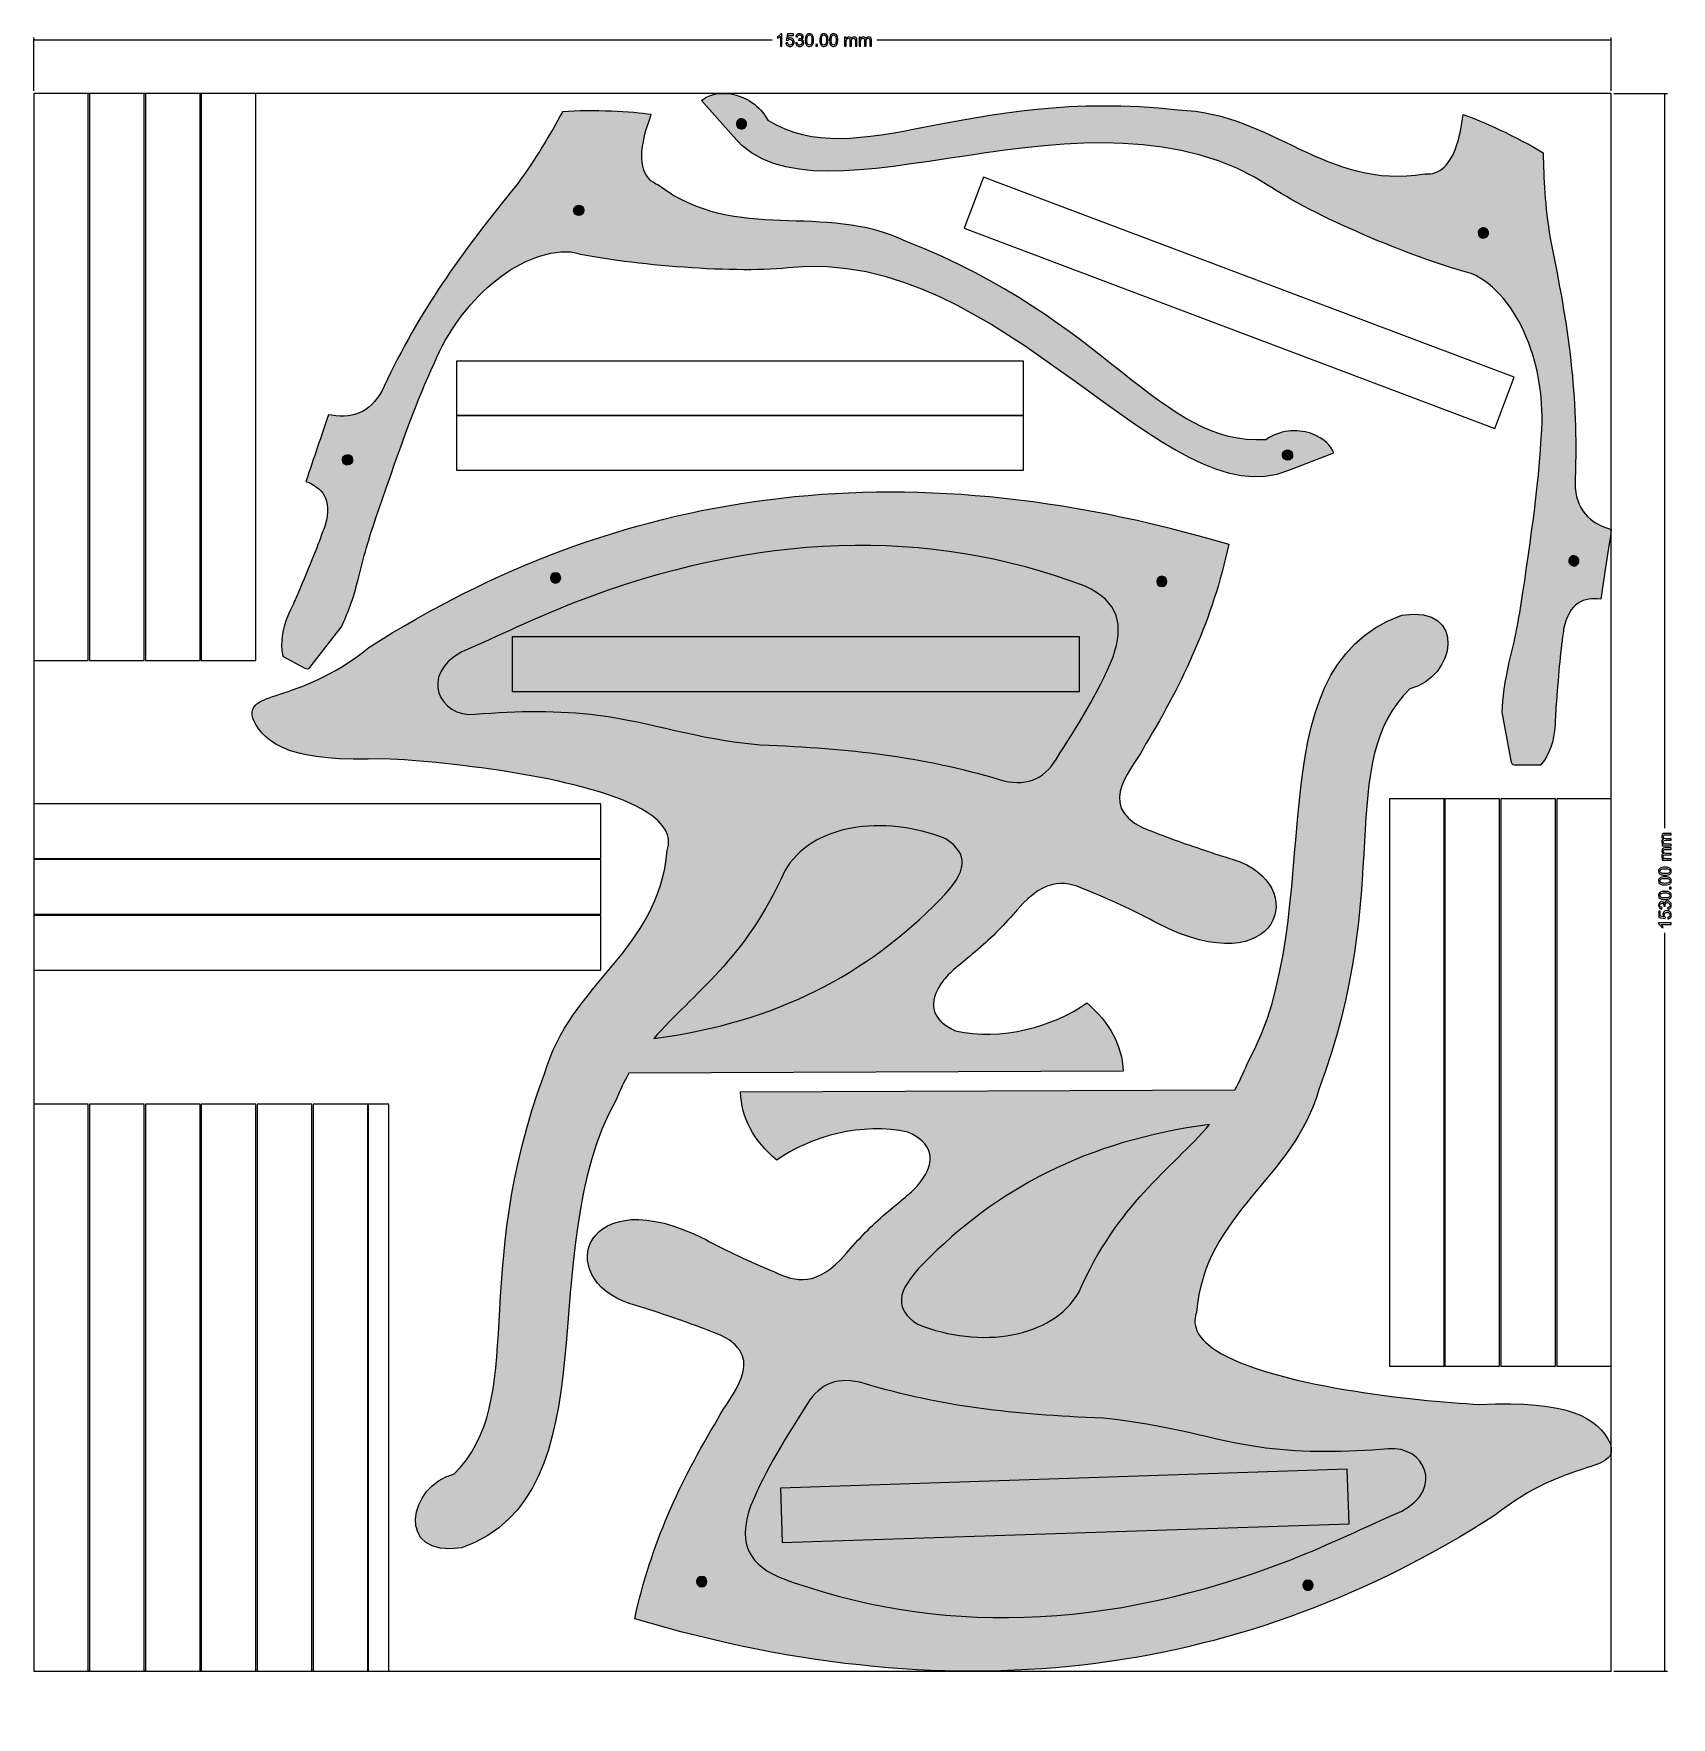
# Model space of a CAD drawing. Header units: millimetres. Extents: x -765 to 823, y -810 to 823.
import ezdxf

# ---------------------------------------------------------------- set-up
doc = ezdxf.new("R2010")
doc.units = ezdxf.units.MM
doc.header["$MEASUREMENT"] = 0
doc.layers.add('layer 1', color=7, linetype='Continuous')

msp = doc.modelspace()

# ---------------------------------------------------------------- hatches: boundary and pattern name
at = {"layer": 'layer 1', "true_color": 0x2e72a9}
h = msp.add_hatch(color=155, dxfattribs=at)
edge = h.paths.add_edge_path()
edge.add_spline(control_points=[(-763.984, 816.6298), (-763.984, 816.6298), (-765, 816.9021), (-765, 816.9021), (-765, 816.9021), (-763.984, 817.1743), (-763.984, 817.1743), (-763.984, 817.1743), (-763.984, 816.6298), (-763.984, 816.6298)], knot_values=[0, 0, 0, 0, 0.333333333, 0.333333333, 0.333333333, 0.666666667, 0.666666667, 0.666666667, 1, 1, 1, 1], degree=3, periodic=1)
h = msp.add_hatch(color=155, dxfattribs=at)
edge = h.paths.add_edge_path()
edge.add_spline(control_points=[(763.984, 816.6298), (763.984, 816.6298), (765, 816.9021), (765, 816.9021), (765, 816.9021), (763.984, 817.1743), (763.984, 817.1743), (763.984, 817.1743), (763.984, 816.6298), (763.984, 816.6298)], knot_values=[0, 0, 0, 0, 0.333333333, 0.333333333, 0.333333333, 0.666666667, 0.666666667, 0.666666667, 1, 1, 1, 1], degree=3, periodic=1)
at = {"layer": 'layer 1', "true_color": 0xd2cde7}
h = msp.add_hatch(color=254, dxfattribs=at)
edge = h.paths.add_edge_path()
edge.add_spline(control_points=[(696.3021, 113.6571), (696.4929, 113.8847), (697.316, 114.8719), (697.5039, 115.1048), (704.5996, 123.9026), (709.5654, 136.5205), (710.4734, 152.6618), (711.7948, 179.0479), (710.8627, 163.9402), (712.8536, 189.8188), (714.0382, 205.218), (714.9826, 215.1139), (716.3502, 226.6285), (716.4707, 227.9221), (716.6244, 229.2092), (716.8171, 230.4907), (716.8171, 230.4907), (716.8172, 230.4911), (716.8172, 230.4911), (717.3775, 235.0522), (718.0098, 239.9621), (718.7515, 245.6176), (724.0645, 271.7111), (738.6262, 276.6339), (754.753, 274.633), (758.5008, 298.6647), (761.9942, 321.0108), (765, 342.1879), (765, 342.1879), (762.2567, 343.0999), (762.2567, 343.0999), (740.1234, 350.0146), (728.6309, 365.6557), (729.8886, 391.753), (733.0608, 471.3755), (723.7704, 537.3136), (705.6507, 624.6089), (700.6097, 656.3), (699.4429, 682.5423), (698.8052, 707.4921), (674.054, 722.652), (638.6489, 738.8434), (621.2666, 744.5735), (619.8924, 733.3021), (617.8521, 723.1904), (615.0045, 714.7056), (608.8811, 696.4597), (599.037, 685.7149), (584.122, 687.0221), (488.1678, 671.0535), (435.4963, 746.6387), (345.0827, 749.0742), (137.834, 772.3949), (34.7694, 685.7646), (-53.0835, 739.0863), (-60.4714, 753.4609), (-74.66, 762.1339), (-88.576, 764.51), (-104.6749, 766.2722), (-110.9201, 763.0811), (-117.4704, 758.1333), (-117.4704, 758.1333), (-86.3491, 723.1343), (-86.3491, 723.1343), (-3.8865, 623.2606), (260.4396, 790.13), (435.4809, 673.8701), (482.0624, 642.9314), (581.302, 602.6125), (629.1865, 590.5037), (676.2206, 569.6904), (702.6526, 497.1067), (697.1471, 434.1045), (695.2716, 394.1842), (690.0583, 353.9235), (678.9801, 279.1833), (675.3576, 254.7433), (671.3695, 234.101), (666.0632, 213.6261), (661.7107, 194.8997), (659.6348, 178.7261), (659.2813, 165.001), (659.2813, 165.001), (668.3516, 116.0589), (668.3516, 116.0589), (668.9426, 114.0655), (670.3866, 113.3459), (672.3994, 113.4761), (672.3994, 113.4761), (696.3021, 113.6571), (696.3021, 113.6571)], knot_values=[0, 0, 0, 0, 0.033333333, 0.033333333, 0.033333333, 0.066666667, 0.066666667, 0.066666667, 0.1, 0.1, 0.1, 0.133333333, 0.133333333, 0.133333333, 0.166666667, 0.166666667, 0.166666667, 0.2, 0.2, 0.2, 0.233333333, 0.233333333, 0.233333333, 0.266666667, 0.266666667, 0.266666667, 0.3, 0.3, 0.3, 0.333333333, 0.333333333, 0.333333333, 0.366666667, 0.366666667, 0.366666667, 0.4, 0.4, 0.4, 0.433333333, 0.433333333, 0.433333333, 0.466666667, 0.466666667, 0.466666667, 0.5, 0.5, 0.5, 0.533333333, 0.533333333, 0.533333333, 0.566666667, 0.566666667, 0.566666667, 0.6, 0.6, 0.6, 0.633333333, 0.633333333, 0.633333333, 0.666666667, 0.666666667, 0.666666667, 0.7, 0.7, 0.7, 0.733333333, 0.733333333, 0.733333333, 0.766666667, 0.766666667, 0.766666667, 0.8, 0.8, 0.8, 0.833333333, 0.833333333, 0.833333333, 0.866666667, 0.866666667, 0.866666667, 0.9, 0.9, 0.9, 0.933333333, 0.933333333, 0.933333333, 0.966666667, 0.966666667, 0.966666667, 1, 1, 1, 1], degree=3, periodic=1)
at = {"layer": 'layer 1', "true_color": 0x2e72a9}
h = msp.add_hatch(color=155, dxfattribs=at)
edge = h.paths.add_edge_path()
edge.add_spline(control_points=[(817.1743, 763.984), (817.1743, 763.984), (816.9021, 765), (816.9021, 765), (816.9021, 765), (816.6298, 763.984), (816.6298, 763.984), (816.6298, 763.984), (817.1743, 763.984), (817.1743, 763.984)], knot_values=[0, 0, 0, 0, 0.333333333, 0.333333333, 0.333333333, 0.666666667, 0.666666667, 0.666666667, 1, 1, 1, 1], degree=3, periodic=1)
at = {"layer": 'layer 1', "true_color": 0xd2cde7}
h = msp.add_hatch(color=254, dxfattribs=at)
edge = h.paths.add_edge_path()
edge.add_spline(control_points=[(-523.1399, 218.955), (-523.2046, 219.245), (-523.4808, 220.5002), (-523.5404, 220.7934), (-525.79, 231.87), (-524.3905, 245.3574), (-517.7668, 260.1051), (-506.7942, 284.1379), (-512.9209, 270.2968), (-502.7763, 294.1873), (-496.7397, 308.4034), (-493.023, 317.6233), (-488.9369, 328.475), (-488.4485, 329.6789), (-487.9924, 330.8923), (-487.5736, 332.1187), (-487.5736, 332.1187), (-487.5735, 332.1191), (-487.5735, 332.1191), (-485.9714, 336.4262), (-484.2728, 341.076), (-482.328, 346.4382), (-475.0338, 372.0486), (-485.6952, 383.1216), (-500.9329, 388.7684), (-493.1982, 411.8281), (-486.0137, 433.2741), (-478.9342, 453.4579), (-478.9342, 453.4579), (-476.079, 453.0048), (-476.079, 453.0048), (-453.247, 448.9555), (-435.8449, 457.551), (-424.9487, 481.2982), (-391.1145, 553.4442), (-352.5155, 607.7052), (-296.2473, 676.8621), (-277.1846, 702.6759), (-264.0694, 725.4357), (-252.0189, 747.2917), (-223.0675, 749.3571), (-184.1833, 747.4342), (-166.1143, 744.5201), (-170.0826, 733.8812), (-172.9257, 723.9653), (-174.3034, 715.122), (-177.2658, 696.1054), (-173.4724, 682.0354), (-159.6297, 676.3303), (-81.7956, 617.9861), (-0.2438, 660.8431), (81.1431, 621.3877), (275.8652, 546.694), (327.4861, 422.3461), (430.0226, 429.2443), (443.1981, 438.6049), (459.7864, 439.7733), (473.2342, 435.4772), (488.3373, 429.6313), (492.4127, 423.9237), (495.9503, 416.5161), (495.9503, 416.5161), (452.2119, 399.7704), (452.2119, 399.7704), (333.0327, 349.064), (175.1842, 618.8742), (-33.7256, 596.2348), (-89.3201, 590.2101), (-195.9801, 600.0966), (-244.0639, 611.3882), (-295.3994, 614.5608), (-352.2752, 562.2904), (-376.3876, 503.8253), (-393.0979, 467.5222), (-407.0019, 429.3806), (-431.57, 357.9297), (-439.6039, 334.5654), (-445.5651, 314.4041), (-450.2791, 293.7848), (-455.0348, 275.1568), (-460.6367, 259.8429), (-466.6405, 247.4955), (-466.6405, 247.4955), (-497.2209, 208.2217), (-497.2209, 208.2217), (-498.6632, 206.7241), (-500.2763, 206.7498), (-502.0033, 207.7919), (-502.0033, 207.7919), (-523.1399, 218.955), (-523.1399, 218.955)], knot_values=[0, 0, 0, 0, 0.033333333, 0.033333333, 0.033333333, 0.066666667, 0.066666667, 0.066666667, 0.1, 0.1, 0.1, 0.133333333, 0.133333333, 0.133333333, 0.166666667, 0.166666667, 0.166666667, 0.2, 0.2, 0.2, 0.233333333, 0.233333333, 0.233333333, 0.266666667, 0.266666667, 0.266666667, 0.3, 0.3, 0.3, 0.333333333, 0.333333333, 0.333333333, 0.366666667, 0.366666667, 0.366666667, 0.4, 0.4, 0.4, 0.433333333, 0.433333333, 0.433333333, 0.466666667, 0.466666667, 0.466666667, 0.5, 0.5, 0.5, 0.533333333, 0.533333333, 0.533333333, 0.566666667, 0.566666667, 0.566666667, 0.6, 0.6, 0.6, 0.633333333, 0.633333333, 0.633333333, 0.666666667, 0.666666667, 0.666666667, 0.7, 0.7, 0.7, 0.733333333, 0.733333333, 0.733333333, 0.766666667, 0.766666667, 0.766666667, 0.8, 0.8, 0.8, 0.833333333, 0.833333333, 0.833333333, 0.866666667, 0.866666667, 0.866666667, 0.9, 0.9, 0.9, 0.933333333, 0.933333333, 0.933333333, 0.966666667, 0.966666667, 0.966666667, 1, 1, 1, 1], degree=3, periodic=1)
at = {"layer": 'layer 1', "true_color": 0x2b2a29}
h = msp.add_hatch(color=250, dxfattribs=at)
edge = h.paths.add_edge_path()
edge.add_spline(control_points=[(-83.3778, 734.2718), (-84.0557, 736.9487), (-82.4352, 739.6683), (-79.7582, 740.3462), (-77.0813, 741.024), (-74.3617, 739.4035), (-73.6838, 736.7266), (-73.006, 734.0497), (-74.6265, 731.33), (-77.3034, 730.6522), (-79.9803, 729.9743), (-82.7, 731.5948), (-83.3778, 734.2718)], knot_values=[0, 0, 0, 0, 0.25, 0.25, 0.25, 0.5, 0.5, 0.5, 0.75, 0.75, 0.75, 1, 1, 1, 1], degree=3, periodic=1)
h = msp.add_hatch(color=250, dxfattribs=at)
edge = h.paths.add_edge_path()
edge.add_spline(control_points=[(-232.7065, 648.2916), (-230.8726, 650.3561), (-231.0594, 653.5164), (-233.1238, 655.3504), (-235.1883, 657.1844), (-238.3486, 656.9976), (-240.1826, 654.9331), (-242.0165, 652.8687), (-241.8297, 649.7083), (-239.7653, 647.8744), (-237.7008, 646.0404), (-234.5405, 646.2272), (-232.7065, 648.2916)], knot_values=[0, 0, 0, 0, 0.25, 0.25, 0.25, 0.5, 0.5, 0.5, 0.75, 0.75, 0.75, 1, 1, 1, 1], degree=3, periodic=1)
h = msp.add_hatch(color=250, dxfattribs=at)
edge = h.paths.add_edge_path()
edge.add_spline(control_points=[(636.0906, 628.493), (635.4127, 631.1699), (637.0332, 633.8895), (639.7102, 634.5674), (642.3871, 635.2453), (645.1067, 633.6247), (645.7846, 630.9478), (646.4625, 628.2709), (644.8419, 625.5513), (642.165, 624.8734), (639.4881, 624.1955), (636.7684, 625.8161), (636.0906, 628.493)], knot_values=[0, 0, 0, 0, 0.25, 0.25, 0.25, 0.5, 0.5, 0.5, 0.75, 0.75, 0.75, 1, 1, 1, 1], degree=3, periodic=1)
at = {"layer": 'layer 1', "true_color": 0xf5b2b6}
h = msp.add_hatch(color=231, dxfattribs=at)
edge = h.paths.add_edge_path()
edge.add_spline(control_points=[(-349.8353, -645.4328), (-201.0847, -591.8621), (-282.8496, -357.1801), (-199.8043, -210.315), (-196.3, -201.2428), (-192.2783, -192.9433), (-187.8331, -185.2009), (-187.8331, -185.2009), (291.4285, -183.1473), (291.4285, -183.1473), (290.649, -158.0855), (278.8769, -136.0217), (256.2241, -116.9253), (224.6749, -139.9117), (172.8817, -154.0412), (129.0667, -143.9467), (105.9978, -134.0738), (100.4163, -116.9923), (117.4933, -94.9063), (124.5641, -85.7615), (136.7692, -77.1643), (150.7269, -65.054), (164.44, -53.6869), (176.9683, -40.2271), (189.0107, -26.354), (217.5359, 6.51), (237.5932, 1.2437), (258.4696, -8.6294), (284.1059, -19.2212), (304.9511, -28.7852), (325.1917, -39.8847), (443.185, -100.7728), (474.6812, -1.7088), (398.3675, 22.2511), (373.1131, 30.0093), (387.5297, 25.3971), (362.9317, 33.6798), (341.1028, 41.03), (331.0084, 44.8571), (310.2881, 53.0948), (263.8712, 75.453), (302.7728, 111.9192), (313.3246, 133.8743), (350.0584, 194.7789), (378.3375, 255.3035), (394.0812, 327.8502), (73.1332, 423.38), (-199.7686, 380.9427), (-439.86, 227.7641), (-511.5727, 170.1605), (-561.3433, 187.8704), (-551.9169, 157.4308), (-539.9044, 133.1838), (-512.9532, 115.7259), (-424.8725, 119.9064), (-362.4707, 116.8252), (-222.6843, 101.6337), (-169.9143, 67.6749), (-153.7299, 57.2598), (-145.7305, 45.0793), (-150.659, 30.9415), (-158.734, -65.9966), (-244.9363, -98.5016), (-269.4922, -185.5508), (-342.975, -380.7331), (-284.296, -501.9102), (-357.5524, -573.9854), (-401.3084, -584.0799), (-415.2923, -655.8698), (-349.8353, -645.4328)], knot_values=[0, 0, 0, 0, 0.043478261, 0.043478261, 0.043478261, 0.086956522, 0.086956522, 0.086956522, 0.130434783, 0.130434783, 0.130434783, 0.173913043, 0.173913043, 0.173913043, 0.217391304, 0.217391304, 0.217391304, 0.260869565, 0.260869565, 0.260869565, 0.304347826, 0.304347826, 0.304347826, 0.347826087, 0.347826087, 0.347826087, 0.391304348, 0.391304348, 0.391304348, 0.434782609, 0.434782609, 0.434782609, 0.47826087, 0.47826087, 0.47826087, 0.52173913, 0.52173913, 0.52173913, 0.565217391, 0.565217391, 0.565217391, 0.608695652, 0.608695652, 0.608695652, 0.652173913, 0.652173913, 0.652173913, 0.695652174, 0.695652174, 0.695652174, 0.739130435, 0.739130435, 0.739130435, 0.782608696, 0.782608696, 0.782608696, 0.826086957, 0.826086957, 0.826086957, 0.869565217, 0.869565217, 0.869565217, 0.913043478, 0.913043478, 0.913043478, 0.956521739, 0.956521739, 0.956521739, 1, 1, 1, 1], degree=3, periodic=1)
at = {"layer": 'layer 1', "true_color": 0x2b2a29}
h = msp.add_hatch(color=250, dxfattribs=at)
edge = h.paths.add_edge_path()
edge.add_spline(control_points=[(-456.9289, 406.4017), (-455.095, 408.4662), (-455.2818, 411.6265), (-457.3462, 413.4605), (-459.4107, 415.2945), (-462.571, 415.1077), (-464.405, 413.0432), (-466.2389, 410.9788), (-466.0521, 407.8185), (-463.9877, 405.9845), (-461.9232, 404.1505), (-458.7629, 404.3373), (-456.9289, 406.4017)], knot_values=[0, 0, 0, 0, 0.25, 0.25, 0.25, 0.5, 0.5, 0.5, 0.75, 0.75, 0.75, 1, 1, 1, 1], degree=3, periodic=1)
h = msp.add_hatch(color=250, dxfattribs=at)
edge = h.paths.add_edge_path()
edge.add_spline(control_points=[(454.7007, 411.0256), (456.5347, 413.09), (456.3479, 416.2503), (454.2834, 418.0843), (452.219, 419.9183), (449.0587, 419.7315), (447.2247, 417.667), (445.3907, 415.6026), (445.5775, 412.4423), (447.642, 410.6083), (449.7064, 408.7743), (452.8667, 408.9611), (454.7007, 411.0256)], knot_values=[0, 0, 0, 0, 0.25, 0.25, 0.25, 0.5, 0.5, 0.5, 0.75, 0.75, 0.75, 1, 1, 1, 1], degree=3, periodic=1)
at = {"layer": 'layer 1', "true_color": 0xf5b2b6}
h = msp.add_hatch(color=231, dxfattribs=at)
edge = h.paths.add_edge_path()
edge.add_spline(control_points=[(171.3582, 99.7647), (94.9508, 122.3857), (28.7497, 129.5662), (-60.3225, 133.4303), (-124.9729, 139.2822), (-164.1195, 155.0292), (-217.8993, 162.2748), (-255.3931, 166.8026), (-295.2355, 166.6327), (-336.8172, 162.9845), (-371.838, 159.7543), (-391.331, 201.5213), (-349.7942, 223.3766), (-313.9093, 239.1317), (-279.9755, 255.723), (-242.1394, 270.6419), (-63.4526, 339.9375), (101.9271, 344.4346), (254.6493, 287.2944), (287.8643, 271.9267), (292.3875, 249.7606), (281.8022, 218.6753), (267.1299, 183.0016), (247.0087, 151.3099), (226.4684, 119.1989), (214.3319, 99.4403), (196.3483, 92.1391), (171.3582, 99.7647)], knot_values=[0, 0, 0, 0, 0.111111111, 0.111111111, 0.111111111, 0.222222222, 0.222222222, 0.222222222, 0.333333333, 0.333333333, 0.333333333, 0.444444444, 0.444444444, 0.444444444, 0.555555556, 0.555555556, 0.555555556, 0.666666667, 0.666666667, 0.666666667, 0.777777778, 0.777777778, 0.777777778, 0.888888889, 0.888888889, 0.888888889, 1, 1, 1, 1], degree=3, periodic=1)
at = {"layer": 'layer 1', "true_color": 0x2b2a29}
h = msp.add_hatch(color=250, dxfattribs=at)
edge = h.paths.add_edge_path()
edge.add_spline(control_points=[(723.8045, 310.5423), (723.1266, 313.2192), (724.7472, 315.9388), (727.4241, 316.6167), (730.101, 317.2945), (732.8206, 315.674), (733.4985, 312.9971), (734.1764, 310.3201), (732.5558, 307.6005), (729.8789, 306.9227), (727.202, 306.2448), (724.4824, 307.8653), (723.8045, 310.5423)], knot_values=[0, 0, 0, 0, 0.25, 0.25, 0.25, 0.5, 0.5, 0.5, 0.75, 0.75, 0.75, 1, 1, 1, 1], degree=3, periodic=1)
h = msp.add_hatch(color=250, dxfattribs=at)
edge = h.paths.add_edge_path()
edge.add_spline(control_points=[(-258.8917, 290.2775), (-261.6531, 290.2775), (-263.8917, 292.5161), (-263.8917, 295.2775), (-263.8917, 298.0389), (-261.6531, 300.2775), (-258.8917, 300.2775), (-256.1303, 300.2775), (-253.8917, 298.0389), (-253.8917, 295.2775), (-253.8917, 292.5161), (-256.1303, 290.2775), (-258.8917, 290.2775)], knot_values=[0, 0, 0, 0, 0.25, 0.25, 0.25, 0.5, 0.5, 0.5, 0.75, 0.75, 0.75, 1, 1, 1, 1], degree=3, periodic=1)
h = msp.add_hatch(color=250, dxfattribs=at)
edge = h.paths.add_edge_path()
edge.add_spline(control_points=[(329.0822, 286.7881), (326.3208, 286.7881), (324.0822, 289.0267), (324.0822, 291.7881), (324.0822, 294.5495), (326.3208, 296.7881), (329.0822, 296.7881), (331.8436, 296.7881), (334.0822, 294.5495), (334.0822, 291.7881), (334.0822, 289.0267), (331.8436, 286.7881), (329.0822, 286.7881)], knot_values=[0, 0, 0, 0, 0.25, 0.25, 0.25, 0.5, 0.5, 0.5, 0.75, 0.75, 0.75, 1, 1, 1, 1], degree=3, periodic=1)
at = {"layer": 'layer 1', "true_color": 0xf5b2b6}
h = msp.add_hatch(color=231, dxfattribs=at)
edge = h.paths.add_edge_path()
edge.add_spline(control_points=[(561.773, 259.0844), (413.0224, 205.5137), (494.7873, -29.1683), (411.742, -176.0334), (408.2377, -185.1056), (404.216, -193.4051), (399.7708, -201.1475), (399.7708, -201.1475), (-79.4908, -203.2011), (-79.4908, -203.2011), (-78.7113, -228.2629), (-66.9392, -250.3267), (-44.2864, -269.4231), (-12.7372, -246.4367), (39.056, -232.3072), (82.871, -242.4017), (105.9399, -252.2746), (111.5214, -269.3561), (94.4444, -291.4421), (87.3736, -300.5869), (75.1685, -309.1841), (61.2108, -321.2944), (47.4977, -332.6615), (34.9694, -346.1213), (22.927, -359.9944), (-5.5982, -392.8584), (-25.6555, -387.5921), (-46.5319, -377.719), (-72.1682, -367.1272), (-93.0134, -357.5632), (-113.254, -346.4637), (-231.2473, -285.5756), (-262.7435, -384.6396), (-186.4298, -408.5995), (-161.1754, -416.3577), (-175.592, -411.7455), (-150.994, -420.0282), (-129.1651, -427.3784), (-119.0707, -431.2055), (-98.3504, -439.4432), (-51.9335, -461.8014), (-90.8351, -498.2676), (-101.3869, -520.2227), (-138.1207, -581.1273), (-166.3998, -641.6519), (-182.1435, -714.1986), (138.8045, -809.7284), (411.7063, -767.2911), (651.7977, -614.1125), (723.5104, -556.5089), (773.281, -574.2188), (763.8546, -543.7792), (751.8421, -519.5322), (724.8909, -502.0743), (636.8102, -506.2548), (574.4084, -503.1736), (434.622, -487.9821), (381.852, -454.0233), (365.6676, -443.6082), (357.6682, -431.4277), (362.5967, -417.2899), (370.6717, -320.3518), (456.874, -287.8468), (481.4299, -200.7976), (554.9127, -5.6153), (496.2337, 115.5618), (569.4901, 187.637), (613.2461, 197.7315), (627.23, 269.5214), (561.773, 259.0844)], knot_values=[0, 0, 0, 0, 0.043478261, 0.043478261, 0.043478261, 0.086956522, 0.086956522, 0.086956522, 0.130434783, 0.130434783, 0.130434783, 0.173913043, 0.173913043, 0.173913043, 0.217391304, 0.217391304, 0.217391304, 0.260869565, 0.260869565, 0.260869565, 0.304347826, 0.304347826, 0.304347826, 0.347826087, 0.347826087, 0.347826087, 0.391304348, 0.391304348, 0.391304348, 0.434782609, 0.434782609, 0.434782609, 0.47826087, 0.47826087, 0.47826087, 0.52173913, 0.52173913, 0.52173913, 0.565217391, 0.565217391, 0.565217391, 0.608695652, 0.608695652, 0.608695652, 0.652173913, 0.652173913, 0.652173913, 0.695652174, 0.695652174, 0.695652174, 0.739130435, 0.739130435, 0.739130435, 0.782608696, 0.782608696, 0.782608696, 0.826086957, 0.826086957, 0.826086957, 0.869565217, 0.869565217, 0.869565217, 0.913043478, 0.913043478, 0.913043478, 0.956521739, 0.956521739, 0.956521739, 1, 1, 1, 1], degree=3, periodic=1)
h = msp.add_hatch(color=231, dxfattribs=at)
edge = h.paths.add_edge_path()
edge.add_spline(control_points=[(-163.4966, -151.4383), (-125.599, -107.6577), (-74.4046, -74.6154), (-36.5578, 11.2779), (-11.0877, 55.8399), (58.8689, 66.4878), (119.6193, 42.2549), (141.9705, 27.2025), (141.2729, 11.0883), (114.235, -16.4878), (42.9002, -89.2647), (-44.1357, -135.641), (-163.4966, -151.4383)], knot_values=[0, 0, 0, 0, 0.25, 0.25, 0.25, 0.5, 0.5, 0.5, 0.75, 0.75, 0.75, 1, 1, 1, 1], degree=3, periodic=1)
h = msp.add_hatch(color=231, dxfattribs=at)
edge = h.paths.add_edge_path()
edge.add_spline(control_points=[(375.4343, -234.9101), (337.5367, -278.6907), (286.3423, -311.733), (248.4955, -397.6263), (223.0254, -442.1883), (153.0688, -452.8362), (92.3184, -428.6033), (69.9672, -413.5509), (70.6648, -397.4367), (97.7027, -369.8606), (169.0375, -297.0837), (256.0734, -250.7074), (375.4343, -234.9101)], knot_values=[0, 0, 0, 0, 0.25, 0.25, 0.25, 0.5, 0.5, 0.5, 0.75, 0.75, 0.75, 1, 1, 1, 1], degree=3, periodic=1)
h = msp.add_hatch(color=231, dxfattribs=at)
edge = h.paths.add_edge_path()
edge.add_spline(control_points=[(40.5795, -486.1131), (116.9869, -508.7341), (183.188, -515.9146), (272.2602, -519.7787), (336.9106, -525.6306), (376.0572, -541.3776), (429.837, -548.6232), (467.3308, -553.151), (507.1732, -552.9811), (548.7549, -549.3329), (583.7757, -546.1027), (603.2687, -587.8697), (561.7319, -609.725), (525.847, -625.4801), (491.9132, -642.0714), (454.0771, -656.9903), (275.3903, -726.2859), (110.0106, -730.783), (-42.7116, -673.6428), (-75.9266, -658.2751), (-80.4498, -636.109), (-69.8645, -605.0237), (-55.1922, -569.35), (-35.071, -537.6583), (-14.5307, -505.5473), (-2.3942, -485.7887), (15.5894, -478.4875), (40.5795, -486.1131)], knot_values=[0, 0, 0, 0, 0.111111111, 0.111111111, 0.111111111, 0.222222222, 0.222222222, 0.222222222, 0.333333333, 0.333333333, 0.333333333, 0.444444444, 0.444444444, 0.444444444, 0.555555556, 0.555555556, 0.555555556, 0.666666667, 0.666666667, 0.666666667, 0.777777778, 0.777777778, 0.777777778, 0.888888889, 0.888888889, 0.888888889, 1, 1, 1, 1], degree=3, periodic=1)
at = {"layer": 'layer 1', "true_color": 0x2b2a29}
h = msp.add_hatch(color=250, dxfattribs=at)
edge = h.paths.add_edge_path()
edge.add_spline(control_points=[(-117.1445, -673.1365), (-114.3831, -673.1365), (-112.1445, -675.3751), (-112.1445, -678.1365), (-112.1445, -680.8979), (-114.3831, -683.1365), (-117.1445, -683.1365), (-119.9059, -683.1365), (-122.1445, -680.8979), (-122.1445, -678.1365), (-122.1445, -675.3751), (-119.9059, -673.1365), (-117.1445, -673.1365)], knot_values=[0, 0, 0, 0, 0.25, 0.25, 0.25, 0.5, 0.5, 0.5, 0.75, 0.75, 0.75, 1, 1, 1, 1], degree=3, periodic=1)
h = msp.add_hatch(color=250, dxfattribs=at)
edge = h.paths.add_edge_path()
edge.add_spline(control_points=[(470.8294, -676.6259), (473.5908, -676.6259), (475.8294, -678.8645), (475.8294, -681.6259), (475.8294, -684.3873), (473.5908, -686.6259), (470.8294, -686.6259), (468.068, -686.6259), (465.8294, -684.3873), (465.8294, -681.6259), (465.8294, -678.8645), (468.068, -676.6259), (470.8294, -676.6259)], knot_values=[0, 0, 0, 0, 0.25, 0.25, 0.25, 0.5, 0.5, 0.5, 0.75, 0.75, 0.75, 1, 1, 1, 1], degree=3, periodic=1)
at = {"layer": 'layer 1', "true_color": 0x2e72a9}
h = msp.add_hatch(color=155, dxfattribs=at)
edge = h.paths.add_edge_path()
edge.add_spline(control_points=[(817.1743, -763.984), (817.1743, -763.984), (816.9021, -765), (816.9021, -765), (816.9021, -765), (816.6298, -763.984), (816.6298, -763.984), (816.6298, -763.984), (817.1743, -763.984), (817.1743, -763.984)], knot_values=[0, 0, 0, 0, 0.333333333, 0.333333333, 0.333333333, 0.666666667, 0.666666667, 0.666666667, 1, 1, 1, 1], degree=3, periodic=1)

# ---------------------------------------------------------------- linework, layer by layer
at = {"layer": 'layer 1', "color": 250, "lineweight": 20}
for points in [[(-765, -765), (765, -765), (765, 765), (-765, 765), (-765, -765)], [(-355.0736, 452.5631), (194.9264, 452.5631), (194.9264, 505.5631), (-355.0736, 505.5631), (-355.0736, 452.5631)], [(-355.0736, 399.5631), (194.9264, 399.5631), (194.9264, 452.5631), (-355.0736, 452.5631), (-355.0736, 399.5631)], [(-300.887, 184.9254), (249.113, 184.9254), (249.113, 237.9254), (-300.887, 237.9254), (-300.887, 184.9254)], [(-765, 23.2333), (-215, 23.2333), (-215, 76.2333), (-765, 76.2333), (-765, 23.2333)], [(-765, -30.9534), (-215, -30.9534), (-215, 22.0466), (-765, 22.0466), (-765, -30.9534)], [(-765, -85.1401), (-215, -85.1401), (-215, -32.1401), (-765, -32.1401), (-765, -85.1401)]]:
    msp.add_lwpolyline(points, close=True, dxfattribs=at)
at = {"layer": 'layer 1', "color": 155, "lineweight": 9}
for points in [[(-765, 767.5), (-765, 767.5), (-765, 819.4021), (-765, 819.4021)], [(-765, 816.9021), (-765, 816.9021), (-48.9517, 816.9021), (-48.9517, 816.9021)], [(52.6093, 816.9021), (52.6093, 816.9021), (765, 816.9021), (765, 816.9021)], [(765, 767.5), (765, 767.5), (765, 819.4021), (765, 819.4021)], [(767.5, 765), (767.5, 765), (819.4021, 765), (819.4021, 765)], [(816.9021, 52.6093), (816.9021, 52.6093), (816.9021, 765), (816.9021, 765)], [(816.9021, -765), (816.9021, -765), (816.9021, -48.9517), (816.9021, -48.9517)], [(767.5, -765), (767.5, -765), (819.4021, -765), (819.4021, -765)]]:
    msp.add_open_spline(points, degree=3, dxfattribs=at)
for points in [[(-763.984, 816.6298), (-763.984, 816.6298), (-765, 816.9021), (-765, 816.9021), (-765, 816.9021), (-763.984, 817.1743), (-763.984, 817.1743), (-763.984, 817.1743), (-763.984, 816.6298), (-763.984, 816.6298)], [(763.984, 816.6298), (763.984, 816.6298), (765, 816.9021), (765, 816.9021), (765, 816.9021), (763.984, 817.1743), (763.984, 817.1743), (763.984, 817.1743), (763.984, 816.6298), (763.984, 816.6298)], [(817.1743, 763.984), (817.1743, 763.984), (816.9021, 765), (816.9021, 765), (816.9021, 765), (816.6298, 763.984), (816.6298, 763.984), (816.6298, 763.984), (817.1743, 763.984), (817.1743, 763.984)], [(817.1743, -763.984), (817.1743, -763.984), (816.9021, -765), (816.9021, -765), (816.9021, -765), (816.6298, -763.984), (816.6298, -763.984), (816.6298, -763.984), (817.1743, -763.984), (817.1743, -763.984)]]:
    msp.add_open_spline(points, degree=3, knots=[0, 0, 0, 0, 0.333333333, 0.333333333, 0.333333333, 0.666666667, 0.666666667, 0.666666667, 1, 1, 1, 1], dxfattribs=at)
at = {"layer": 'layer 1', "color": 155}
for points, knots in [([(-39.3161, 810.8146), (-39.3161, 810.8146), (-40.8062, 810.8146), (-40.8062, 810.8146), (-40.8062, 810.8146), (-40.8062, 820.3029), (-40.8062, 820.3029), (-41.1647, 819.9586), (-41.636, 819.6171), (-42.2174, 819.2756), (-42.7987, 818.9341), (-43.3237, 818.6773), (-43.7865, 818.508), (-43.7865, 818.508), (-43.7865, 819.9473), (-43.7865, 819.9473), (-42.9539, 820.3368), (-42.2258, 820.8109), (-41.6021, 821.3697), (-40.9784, 821.9257), (-40.5353, 822.4647), (-40.2757, 822.9896), (-40.2757, 822.9896), (-39.3161, 822.9896), (-39.3161, 822.9896), (-39.3161, 822.9896), (-39.3161, 810.8146), (-39.3161, 810.8146)], [0, 0, 0, 0, 0.111111111, 0.111111111, 0.111111111, 0.222222222, 0.222222222, 0.222222222, 0.333333333, 0.333333333, 0.333333333, 0.444444444, 0.444444444, 0.444444444, 0.555555556, 0.555555556, 0.555555556, 0.666666667, 0.666666667, 0.666666667, 0.777777778, 0.777777778, 0.777777778, 0.888888889, 0.888888889, 0.888888889, 1, 1, 1, 1]), ([(-35.4864, 813.9981), (-35.4864, 813.9981), (-33.9285, 814.1166), (-33.9285, 814.1166), (-33.8128, 813.3574), (-33.5447, 812.7873), (-33.127, 812.4035), (-32.7093, 812.0225), (-32.1985, 811.8306), (-31.5974, 811.8306), (-30.8721, 811.8306), (-30.2653, 812.1015), (-29.7714, 812.6406), (-29.2803, 813.1824), (-29.0348, 813.8993), (-29.0348, 814.7911), (-29.0348, 815.6406), (-29.2691, 816.3095), (-29.7404, 816.8005), (-30.2117, 817.2916), (-30.8354, 817.5371), (-31.6115, 817.5371), (-32.0941, 817.5371), (-32.5259, 817.4271), (-32.9097, 817.2069), (-33.2907, 816.9868), (-33.5899, 816.7017), (-33.81, 816.3518), (-33.81, 816.3518), (-35.2155, 816.555), (-35.2155, 816.555), (-35.2155, 816.555), (-34.0471, 822.7864), (-34.0471, 822.7864), (-34.0471, 822.7864), (-28.0357, 822.7864), (-28.0357, 822.7864), (-28.0357, 822.7864), (-28.0357, 821.364), (-28.0357, 821.364), (-28.0357, 821.364), (-32.8589, 821.364), (-32.8589, 821.364), (-32.8589, 821.364), (-33.5052, 818.0931), (-33.5052, 818.0931), (-32.7799, 818.6039), (-32.0179, 818.8579), (-31.222, 818.8579), (-30.1665, 818.8579), (-29.2747, 818.491), (-28.5494, 817.7573), (-27.8241, 817.0235), (-27.46, 816.0809), (-27.46, 814.9294), (-27.46, 813.8315), (-27.7789, 812.8833), (-28.4167, 812.0846), (-29.1929, 811.1025), (-30.254, 810.6114), (-31.5974, 810.6114), (-32.6981, 810.6114), (-33.5955, 810.9218), (-34.2926, 811.5399), (-34.9897, 812.158), (-35.3876, 812.9764), (-35.4864, 813.9981)], [0, 0, 0, 0, 0.045454545, 0.045454545, 0.045454545, 0.090909091, 0.090909091, 0.090909091, 0.136363636, 0.136363636, 0.136363636, 0.181818182, 0.181818182, 0.181818182, 0.227272727, 0.227272727, 0.227272727, 0.272727273, 0.272727273, 0.272727273, 0.318181818, 0.318181818, 0.318181818, 0.363636364, 0.363636364, 0.363636364, 0.409090909, 0.409090909, 0.409090909, 0.454545455, 0.454545455, 0.454545455, 0.5, 0.5, 0.5, 0.545454545, 0.545454545, 0.545454545, 0.590909091, 0.590909091, 0.590909091, 0.636363636, 0.636363636, 0.636363636, 0.681818182, 0.681818182, 0.681818182, 0.727272727, 0.727272727, 0.727272727, 0.772727273, 0.772727273, 0.772727273, 0.818181818, 0.818181818, 0.818181818, 0.863636364, 0.863636364, 0.863636364, 0.909090909, 0.909090909, 0.909090909, 0.954545455, 0.954545455, 0.954545455, 1, 1, 1, 1]), ([(-26.0687, 814.0319), (-26.0687, 814.0319), (-24.5786, 814.2351), (-24.5786, 814.2351), (-24.4064, 813.3885), (-24.1185, 812.7789), (-23.7093, 812.4063), (-23.3001, 812.0338), (-22.7978, 811.8475), (-22.2023, 811.8475), (-21.4967, 811.8475), (-20.9012, 812.0902), (-20.4214, 812.5757), (-19.9417, 813.0611), (-19.7018, 813.6622), (-19.7018, 814.3791), (-19.7018, 815.062), (-19.9247, 815.6265), (-20.3735, 816.0724), (-20.8194, 816.5155), (-21.3866, 816.7384), (-22.0781, 816.7384), (-22.3603, 816.7384), (-22.7103, 816.682), (-23.1308, 816.5719), (-23.1308, 816.5719), (-22.9643, 817.8758), (-22.9643, 817.8758), (-22.8655, 817.8645), (-22.7836, 817.8589), (-22.7244, 817.8589), (-22.0866, 817.8589), (-21.5165, 818.0254), (-21.0056, 818.3556), (-20.4976, 818.6858), (-20.2436, 819.1938), (-20.2436, 819.8796), (-20.2436, 820.4242), (-20.4299, 820.8758), (-20.7996, 821.2342), (-21.1693, 821.5926), (-21.6463, 821.7704), (-22.2305, 821.7704), (-22.8119, 821.7704), (-23.2945, 821.587), (-23.6811, 821.2201), (-24.0677, 820.8532), (-24.3161, 820.3029), (-24.4262, 819.5691), (-24.4262, 819.5691), (-25.9163, 819.84), (-25.9163, 819.84), (-25.7329, 820.8391), (-25.3208, 821.6152), (-24.6745, 822.1656), (-24.0311, 822.7159), (-23.2267, 822.9896), (-22.2672, 822.9896), (-21.6068, 822.9896), (-20.9972, 822.8485), (-20.4412, 822.5635), (-19.8824, 822.2813), (-19.4562, 821.8946), (-19.1627, 821.4064), (-18.8664, 820.9153), (-18.7196, 820.396), (-18.7196, 819.8457), (-18.7196, 819.3236), (-18.8608, 818.8495), (-19.1402, 818.4205), (-19.4224, 817.9915), (-19.8401, 817.65), (-20.3904, 817.396), (-19.6736, 817.2323), (-19.1176, 816.888), (-18.7196, 816.3659), (-18.3245, 815.8466), (-18.127, 815.1919), (-18.127, 814.4101), (-18.127, 813.3518), (-18.5136, 812.4515), (-19.2841, 811.7149), (-20.0574, 810.9783), (-21.0339, 810.6114), (-22.2136, 810.6114), (-23.2775, 810.6114), (-24.1609, 810.9303), (-24.8636, 811.5653), (-25.5692, 812.2003), (-25.9699, 813.0216), (-26.0687, 814.0319)], [0, 0, 0, 0, 0.033333333, 0.033333333, 0.033333333, 0.066666667, 0.066666667, 0.066666667, 0.1, 0.1, 0.1, 0.133333333, 0.133333333, 0.133333333, 0.166666667, 0.166666667, 0.166666667, 0.2, 0.2, 0.2, 0.233333333, 0.233333333, 0.233333333, 0.266666667, 0.266666667, 0.266666667, 0.3, 0.3, 0.3, 0.333333333, 0.333333333, 0.333333333, 0.366666667, 0.366666667, 0.366666667, 0.4, 0.4, 0.4, 0.433333333, 0.433333333, 0.433333333, 0.466666667, 0.466666667, 0.466666667, 0.5, 0.5, 0.5, 0.533333333, 0.533333333, 0.533333333, 0.566666667, 0.566666667, 0.566666667, 0.6, 0.6, 0.6, 0.633333333, 0.633333333, 0.633333333, 0.666666667, 0.666666667, 0.666666667, 0.7, 0.7, 0.7, 0.733333333, 0.733333333, 0.733333333, 0.766666667, 0.766666667, 0.766666667, 0.8, 0.8, 0.8, 0.833333333, 0.833333333, 0.833333333, 0.866666667, 0.866666667, 0.866666667, 0.9, 0.9, 0.9, 0.933333333, 0.933333333, 0.933333333, 0.966666667, 0.966666667, 0.966666667, 1, 1, 1, 1]), ([(-16.651, 816.7977), (-16.651, 818.2286), (-16.5042, 819.3857), (-16.2107, 820.2606), (-15.9144, 821.1383), (-15.477, 821.8128), (-14.8956, 822.2841), (-14.317, 822.7554), (-13.5861, 822.9896), (-12.7055, 822.9896), (-12.0564, 822.9896), (-11.4863, 822.8598), (-10.9925, 822.5974), (-10.5014, 822.3349), (-10.095, 821.9567), (-9.7789, 821.4628), (-9.4628, 820.9718), (-9.2145, 820.3706), (-9.0338, 819.6622), (-8.8504, 818.9539), (-8.7601, 817.9971), (-8.7601, 816.7977), (-8.7601, 815.3753), (-8.9068, 814.2238), (-9.1975, 813.349), (-9.4882, 812.4712), (-9.9257, 811.7967), (-10.507, 811.3226), (-11.0856, 810.8485), (-11.8194, 810.6114), (-12.7055, 810.6114), (-13.8711, 810.6114), (-14.7883, 811.0263), (-15.4544, 811.8588), (-16.2531, 812.8748), (-16.651, 814.5202), (-16.651, 816.7977)], [0, 0, 0, 0, 0.083333333, 0.083333333, 0.083333333, 0.166666667, 0.166666667, 0.166666667, 0.25, 0.25, 0.25, 0.333333333, 0.333333333, 0.333333333, 0.416666667, 0.416666667, 0.416666667, 0.5, 0.5, 0.5, 0.583333333, 0.583333333, 0.583333333, 0.666666667, 0.666666667, 0.666666667, 0.75, 0.75, 0.75, 0.833333333, 0.833333333, 0.833333333, 0.916666667, 0.916666667, 0.916666667, 1, 1, 1, 1]), ([(-15.127, 816.7921), (-15.127, 814.7967), (-14.8956, 813.4703), (-14.4299, 812.8156), (-13.9643, 812.158), (-13.3885, 811.8306), (-12.7055, 811.8306), (-12.0226, 811.8306), (-11.4468, 812.1608), (-10.9812, 812.8184), (-10.5155, 813.4788), (-10.2841, 814.8024), (-10.2841, 816.7921), (-10.2841, 818.7874), (-10.5155, 820.1138), (-10.9812, 820.7686), (-11.444, 821.4261), (-12.0254, 821.7535), (-12.7225, 821.7535), (-13.4055, 821.7535), (-13.953, 821.4628), (-14.3622, 820.8843), (-14.873, 820.1477), (-15.127, 818.7817), (-15.127, 816.7921)], [0, 0, 0, 0, 0.125, 0.125, 0.125, 0.25, 0.25, 0.25, 0.375, 0.375, 0.375, 0.5, 0.5, 0.5, 0.625, 0.625, 0.625, 0.75, 0.75, 0.75, 0.875, 0.875, 0.875, 1, 1, 1, 1]), ([(-2.5287, 816.7977), (-2.5287, 818.2286), (-2.3819, 819.3857), (-2.0884, 820.2606), (-1.7921, 821.1383), (-1.3547, 821.8128), (-0.7733, 822.2841), (-0.1947, 822.7554), (0.5362, 822.9896), (1.4168, 822.9896), (2.0659, 822.9896), (2.636, 822.8598), (3.1298, 822.5974), (3.6209, 822.3349), (4.0273, 821.9567), (4.3434, 821.4628), (4.6595, 820.9718), (4.9078, 820.3706), (5.0885, 819.6622), (5.2719, 818.9539), (5.3622, 817.9971), (5.3622, 816.7977), (5.3622, 815.3753), (5.2155, 814.2238), (4.9248, 813.349), (4.6341, 812.4712), (4.1966, 811.7967), (3.6153, 811.3226), (3.0367, 810.8485), (2.3029, 810.6114), (1.4168, 810.6114), (0.2512, 810.6114), (-0.666, 811.0263), (-1.3321, 811.8588), (-2.1308, 812.8748), (-2.5287, 814.5202), (-2.5287, 816.7977)], [0, 0, 0, 0, 0.083333333, 0.083333333, 0.083333333, 0.166666667, 0.166666667, 0.166666667, 0.25, 0.25, 0.25, 0.333333333, 0.333333333, 0.333333333, 0.416666667, 0.416666667, 0.416666667, 0.5, 0.5, 0.5, 0.583333333, 0.583333333, 0.583333333, 0.666666667, 0.666666667, 0.666666667, 0.75, 0.75, 0.75, 0.833333333, 0.833333333, 0.833333333, 0.916666667, 0.916666667, 0.916666667, 1, 1, 1, 1]), ([(-1.0047, 816.7921), (-1.0047, 814.7967), (-0.7733, 813.4703), (-0.3076, 812.8156), (0.158, 812.158), (0.7338, 811.8306), (1.4168, 811.8306), (2.0997, 811.8306), (2.6755, 812.1608), (3.1411, 812.8184), (3.6068, 813.4788), (3.8382, 814.8024), (3.8382, 816.7921), (3.8382, 818.7874), (3.6068, 820.1138), (3.1411, 820.7686), (2.6783, 821.4261), (2.0969, 821.7535), (1.3998, 821.7535), (0.7168, 821.7535), (0.1693, 821.4628), (-0.2399, 820.8843), (-0.7507, 820.1477), (-1.0047, 818.7817), (-1.0047, 816.7921)], [0, 0, 0, 0, 0.125, 0.125, 0.125, 0.25, 0.25, 0.25, 0.375, 0.375, 0.375, 0.5, 0.5, 0.5, 0.625, 0.625, 0.625, 0.75, 0.75, 0.75, 0.875, 0.875, 0.875, 1, 1, 1, 1]), ([(6.889, 816.7977), (6.889, 818.2286), (7.0358, 819.3857), (7.3293, 820.2606), (7.6256, 821.1383), (8.063, 821.8128), (8.6444, 822.2841), (9.223, 822.7554), (9.9539, 822.9896), (10.8345, 822.9896), (11.4836, 822.9896), (12.0537, 822.8598), (12.5475, 822.5974), (13.0386, 822.3349), (13.445, 821.9567), (13.7611, 821.4628), (14.0772, 820.9718), (14.3255, 820.3706), (14.5062, 819.6622), (14.6896, 818.9539), (14.7799, 817.9971), (14.7799, 816.7977), (14.7799, 815.3753), (14.6332, 814.2238), (14.3425, 813.349), (14.0518, 812.4712), (13.6143, 811.7967), (13.033, 811.3226), (12.4544, 810.8485), (11.7206, 810.6114), (10.8345, 810.6114), (9.6689, 810.6114), (8.7517, 811.0263), (8.0856, 811.8588), (7.2869, 812.8748), (6.889, 814.5202), (6.889, 816.7977)], [0, 0, 0, 0, 0.083333333, 0.083333333, 0.083333333, 0.166666667, 0.166666667, 0.166666667, 0.25, 0.25, 0.25, 0.333333333, 0.333333333, 0.333333333, 0.416666667, 0.416666667, 0.416666667, 0.5, 0.5, 0.5, 0.583333333, 0.583333333, 0.583333333, 0.666666667, 0.666666667, 0.666666667, 0.75, 0.75, 0.75, 0.833333333, 0.833333333, 0.833333333, 0.916666667, 0.916666667, 0.916666667, 1, 1, 1, 1]), ([(8.413, 816.7921), (8.413, 814.7967), (8.6444, 813.4703), (9.1101, 812.8156), (9.5757, 812.158), (10.1515, 811.8306), (10.8345, 811.8306), (11.5174, 811.8306), (12.0932, 812.1608), (12.5588, 812.8184), (13.0245, 813.4788), (13.2559, 814.8024), (13.2559, 816.7921), (13.2559, 818.7874), (13.0245, 820.1138), (12.5588, 820.7686), (12.096, 821.4261), (11.5146, 821.7535), (10.8175, 821.7535), (10.1345, 821.7535), (9.587, 821.4628), (9.1778, 820.8843), (8.667, 820.1477), (8.413, 818.7817), (8.413, 816.7921)], [0, 0, 0, 0, 0.125, 0.125, 0.125, 0.25, 0.25, 0.25, 0.375, 0.375, 0.375, 0.5, 0.5, 0.5, 0.625, 0.625, 0.625, 0.75, 0.75, 0.75, 0.875, 0.875, 0.875, 1, 1, 1, 1]), ([(21.4177, 810.8146), (21.4177, 810.8146), (21.4177, 819.603), (21.4177, 819.603), (21.4177, 819.603), (22.7554, 819.603), (22.7554, 819.603), (22.7554, 819.603), (22.7554, 818.3612), (22.7554, 818.3612), (23.0292, 818.7902), (23.3961, 819.1373), (23.8533, 819.397), (24.3105, 819.6594), (24.8298, 819.7892), (25.414, 819.7892), (26.0631, 819.7892), (26.5965, 819.6538), (27.0113, 819.3857), (27.4262, 819.1147), (27.7197, 818.7394), (27.889, 818.254), (28.589, 819.2784), (29.4949, 819.7892), (30.6125, 819.7892), (31.4874, 819.7892), (32.1619, 819.5494), (32.6304, 819.0668), (33.1017, 818.5842), (33.3387, 817.8419), (33.3387, 816.84), (33.3387, 816.84), (33.3387, 810.8146), (33.3387, 810.8146), (33.3387, 810.8146), (31.8486, 810.8146), (31.8486, 810.8146), (31.8486, 810.8146), (31.8486, 816.3461), (31.8486, 816.3461), (31.8486, 816.9388), (31.7978, 817.3678), (31.7019, 817.6303), (31.6059, 817.8927), (31.4309, 818.1016), (31.1741, 818.2624), (30.9201, 818.4233), (30.6209, 818.5023), (30.2795, 818.5023), (29.6586, 818.5023), (29.1449, 818.2963), (28.7357, 817.8871), (28.3265, 817.475), (28.1233, 816.8175), (28.1233, 815.9143), (28.1233, 815.9143), (28.1233, 810.8146), (28.1233, 810.8146), (28.1233, 810.8146), (26.6332, 810.8146), (26.6332, 810.8146), (26.6332, 810.8146), (26.6332, 816.5183), (26.6332, 816.5183), (26.6332, 817.1787), (26.5118, 817.6754), (26.2691, 818.0056), (26.0264, 818.3358), (25.6284, 818.5023), (25.0781, 818.5023), (24.6604, 818.5023), (24.2738, 818.3923), (23.9182, 818.1721), (23.5626, 817.952), (23.3058, 817.6303), (23.1449, 817.2041), (22.9869, 816.7808), (22.9078, 816.1683), (22.9078, 815.3697), (22.9078, 815.3697), (22.9078, 810.8146), (22.9078, 810.8146), (22.9078, 810.8146), (21.4177, 810.8146), (21.4177, 810.8146)], [0, 0, 0, 0, 0.035714286, 0.035714286, 0.035714286, 0.071428571, 0.071428571, 0.071428571, 0.107142857, 0.107142857, 0.107142857, 0.142857143, 0.142857143, 0.142857143, 0.178571429, 0.178571429, 0.178571429, 0.214285714, 0.214285714, 0.214285714, 0.25, 0.25, 0.25, 0.285714286, 0.285714286, 0.285714286, 0.321428571, 0.321428571, 0.321428571, 0.357142857, 0.357142857, 0.357142857, 0.392857143, 0.392857143, 0.392857143, 0.428571429, 0.428571429, 0.428571429, 0.464285714, 0.464285714, 0.464285714, 0.5, 0.5, 0.5, 0.535714286, 0.535714286, 0.535714286, 0.571428571, 0.571428571, 0.571428571, 0.607142857, 0.607142857, 0.607142857, 0.642857143, 0.642857143, 0.642857143, 0.678571429, 0.678571429, 0.678571429, 0.714285714, 0.714285714, 0.714285714, 0.75, 0.75, 0.75, 0.785714286, 0.785714286, 0.785714286, 0.821428571, 0.821428571, 0.821428571, 0.857142857, 0.857142857, 0.857142857, 0.892857143, 0.892857143, 0.892857143, 0.928571429, 0.928571429, 0.928571429, 0.964285714, 0.964285714, 0.964285714, 1, 1, 1, 1]), ([(35.5231, 810.8146), (35.5231, 810.8146), (35.5231, 819.603), (35.5231, 819.603), (35.5231, 819.603), (36.8608, 819.603), (36.8608, 819.603), (36.8608, 819.603), (36.8608, 818.3612), (36.8608, 818.3612), (37.1346, 818.7902), (37.5015, 819.1373), (37.9587, 819.397), (38.4159, 819.6594), (38.9352, 819.7892), (39.5194, 819.7892), (40.1685, 819.7892), (40.7019, 819.6538), (41.1167, 819.3857), (41.5316, 819.1147), (41.8251, 818.7394), (41.9944, 818.254), (42.6944, 819.2784), (43.6003, 819.7892), (44.7179, 819.7892), (45.5928, 819.7892), (46.2673, 819.5494), (46.7358, 819.0668), (47.2071, 818.5842), (47.4441, 817.8419), (47.4441, 816.84), (47.4441, 816.84), (47.4441, 810.8146), (47.4441, 810.8146), (47.4441, 810.8146), (45.954, 810.8146), (45.954, 810.8146), (45.954, 810.8146), (45.954, 816.3461), (45.954, 816.3461), (45.954, 816.9388), (45.9032, 817.3678), (45.8073, 817.6303), (45.7113, 817.8927), (45.5363, 818.1016), (45.2795, 818.2624), (45.0255, 818.4233), (44.7263, 818.5023), (44.3849, 818.5023), (43.764, 818.5023), (43.2503, 818.2963), (42.8411, 817.8871), (42.4319, 817.475), (42.2287, 816.8175), (42.2287, 815.9143), (42.2287, 815.9143), (42.2287, 810.8146), (42.2287, 810.8146), (42.2287, 810.8146), (40.7386, 810.8146), (40.7386, 810.8146), (40.7386, 810.8146), (40.7386, 816.5183), (40.7386, 816.5183), (40.7386, 817.1787), (40.6172, 817.6754), (40.3745, 818.0056), (40.1318, 818.3358), (39.7338, 818.5023), (39.1835, 818.5023), (38.7658, 818.5023), (38.3792, 818.3923), (38.0236, 818.1721), (37.668, 817.952), (37.4112, 817.6303), (37.2503, 817.2041), (37.0923, 816.7808), (37.0132, 816.1683), (37.0132, 815.3697), (37.0132, 815.3697), (37.0132, 810.8146), (37.0132, 810.8146), (37.0132, 810.8146), (35.5231, 810.8146), (35.5231, 810.8146)], [0, 0, 0, 0, 0.035714286, 0.035714286, 0.035714286, 0.071428571, 0.071428571, 0.071428571, 0.107142857, 0.107142857, 0.107142857, 0.142857143, 0.142857143, 0.142857143, 0.178571429, 0.178571429, 0.178571429, 0.214285714, 0.214285714, 0.214285714, 0.25, 0.25, 0.25, 0.285714286, 0.285714286, 0.285714286, 0.321428571, 0.321428571, 0.321428571, 0.357142857, 0.357142857, 0.357142857, 0.392857143, 0.392857143, 0.392857143, 0.428571429, 0.428571429, 0.428571429, 0.464285714, 0.464285714, 0.464285714, 0.5, 0.5, 0.5, 0.535714286, 0.535714286, 0.535714286, 0.571428571, 0.571428571, 0.571428571, 0.607142857, 0.607142857, 0.607142857, 0.642857143, 0.642857143, 0.642857143, 0.678571429, 0.678571429, 0.678571429, 0.714285714, 0.714285714, 0.714285714, 0.75, 0.75, 0.75, 0.785714286, 0.785714286, 0.785714286, 0.821428571, 0.821428571, 0.821428571, 0.857142857, 0.857142857, 0.857142857, 0.892857143, 0.892857143, 0.892857143, 0.928571429, 0.928571429, 0.928571429, 0.964285714, 0.964285714, 0.964285714, 1, 1, 1, 1]), ([(-6.4036, 810.8146), (-6.4036, 810.8146), (-6.4036, 812.5079), (-6.4036, 812.5079), (-6.4036, 812.5079), (-4.7102, 812.5079), (-4.7102, 812.5079), (-4.7102, 812.5079), (-4.7102, 810.8146), (-4.7102, 810.8146), (-4.7102, 810.8146), (-6.4036, 810.8146), (-6.4036, 810.8146)], [0, 0, 0, 0, 0.25, 0.25, 0.25, 0.5, 0.5, 0.5, 0.75, 0.75, 0.75, 1, 1, 1, 1]), ([(822.9896, 35.5231), (822.9896, 35.5231), (814.2012, 35.5231), (814.2012, 35.5231), (814.2012, 35.5231), (814.2012, 36.8608), (814.2012, 36.8608), (814.2012, 36.8608), (815.443, 36.8608), (815.443, 36.8608), (815.014, 37.1346), (814.6669, 37.5015), (814.4072, 37.9587), (814.1448, 38.4159), (814.015, 38.9352), (814.015, 39.5194), (814.015, 40.1685), (814.1504, 40.7019), (814.4185, 41.1167), (814.6895, 41.5316), (815.0648, 41.8251), (815.5502, 41.9944), (814.5258, 42.6944), (814.015, 43.6003), (814.015, 44.7179), (814.015, 45.5928), (814.2548, 46.2673), (814.7374, 46.7358), (815.22, 47.2071), (815.9623, 47.4441), (816.9642, 47.4441), (816.9642, 47.4441), (822.9896, 47.4441), (822.9896, 47.4441), (822.9896, 47.4441), (822.9896, 45.954), (822.9896, 45.954), (822.9896, 45.954), (817.4581, 45.954), (817.4581, 45.954), (816.8654, 45.954), (816.4364, 45.9032), (816.1739, 45.8073), (815.9115, 45.7113), (815.7026, 45.5363), (815.5418, 45.2795), (815.3809, 45.0255), (815.3019, 44.7263), (815.3019, 44.3849), (815.3019, 43.764), (815.5079, 43.2503), (815.9171, 42.8411), (816.3292, 42.4319), (816.9867, 42.2287), (817.8899, 42.2287), (817.8899, 42.2287), (822.9896, 42.2287), (822.9896, 42.2287), (822.9896, 42.2287), (822.9896, 40.7386), (822.9896, 40.7386), (822.9896, 40.7386), (817.2859, 40.7386), (817.2859, 40.7386), (816.6255, 40.7386), (816.1288, 40.6172), (815.7986, 40.3745), (815.4684, 40.1318), (815.3019, 39.7338), (815.3019, 39.1835), (815.3019, 38.7658), (815.4119, 38.3792), (815.6321, 38.0236), (815.8522, 37.668), (816.1739, 37.4112), (816.6001, 37.2503), (817.0234, 37.0923), (817.6359, 37.0132), (818.4345, 37.0132), (818.4345, 37.0132), (822.9896, 37.0132), (822.9896, 37.0132), (822.9896, 37.0132), (822.9896, 35.5231), (822.9896, 35.5231)], [0, 0, 0, 0, 0.035714286, 0.035714286, 0.035714286, 0.071428571, 0.071428571, 0.071428571, 0.107142857, 0.107142857, 0.107142857, 0.142857143, 0.142857143, 0.142857143, 0.178571429, 0.178571429, 0.178571429, 0.214285714, 0.214285714, 0.214285714, 0.25, 0.25, 0.25, 0.285714286, 0.285714286, 0.285714286, 0.321428571, 0.321428571, 0.321428571, 0.357142857, 0.357142857, 0.357142857, 0.392857143, 0.392857143, 0.392857143, 0.428571429, 0.428571429, 0.428571429, 0.464285714, 0.464285714, 0.464285714, 0.5, 0.5, 0.5, 0.535714286, 0.535714286, 0.535714286, 0.571428571, 0.571428571, 0.571428571, 0.607142857, 0.607142857, 0.607142857, 0.642857143, 0.642857143, 0.642857143, 0.678571429, 0.678571429, 0.678571429, 0.714285714, 0.714285714, 0.714285714, 0.75, 0.75, 0.75, 0.785714286, 0.785714286, 0.785714286, 0.821428571, 0.821428571, 0.821428571, 0.857142857, 0.857142857, 0.857142857, 0.892857143, 0.892857143, 0.892857143, 0.928571429, 0.928571429, 0.928571429, 0.964285714, 0.964285714, 0.964285714, 1, 1, 1, 1]), ([(822.9896, 21.4177), (822.9896, 21.4177), (814.2012, 21.4177), (814.2012, 21.4177), (814.2012, 21.4177), (814.2012, 22.7554), (814.2012, 22.7554), (814.2012, 22.7554), (815.443, 22.7554), (815.443, 22.7554), (815.014, 23.0292), (814.6669, 23.3961), (814.4072, 23.8533), (814.1448, 24.3105), (814.015, 24.8298), (814.015, 25.414), (814.015, 26.0631), (814.1504, 26.5965), (814.4185, 27.0113), (814.6895, 27.4262), (815.0648, 27.7197), (815.5502, 27.889), (814.5258, 28.589), (814.015, 29.4949), (814.015, 30.6125), (814.015, 31.4874), (814.2548, 32.1619), (814.7374, 32.6304), (815.22, 33.1017), (815.9623, 33.3387), (816.9642, 33.3387), (816.9642, 33.3387), (822.9896, 33.3387), (822.9896, 33.3387), (822.9896, 33.3387), (822.9896, 31.8486), (822.9896, 31.8486), (822.9896, 31.8486), (817.4581, 31.8486), (817.4581, 31.8486), (816.8654, 31.8486), (816.4364, 31.7978), (816.1739, 31.7019), (815.9115, 31.6059), (815.7026, 31.4309), (815.5418, 31.1741), (815.3809, 30.9201), (815.3019, 30.6209), (815.3019, 30.2795), (815.3019, 29.6586), (815.5079, 29.1449), (815.9171, 28.7357), (816.3292, 28.3265), (816.9867, 28.1233), (817.8899, 28.1233), (817.8899, 28.1233), (822.9896, 28.1233), (822.9896, 28.1233), (822.9896, 28.1233), (822.9896, 26.6332), (822.9896, 26.6332), (822.9896, 26.6332), (817.2859, 26.6332), (817.2859, 26.6332), (816.6255, 26.6332), (816.1288, 26.5118), (815.7986, 26.2691), (815.4684, 26.0264), (815.3019, 25.6284), (815.3019, 25.0781), (815.3019, 24.6604), (815.4119, 24.2738), (815.6321, 23.9182), (815.8522, 23.5626), (816.1739, 23.3058), (816.6001, 23.1449), (817.0234, 22.9869), (817.6359, 22.9078), (818.4345, 22.9078), (818.4345, 22.9078), (822.9896, 22.9078), (822.9896, 22.9078), (822.9896, 22.9078), (822.9896, 21.4177), (822.9896, 21.4177)], [0, 0, 0, 0, 0.035714286, 0.035714286, 0.035714286, 0.071428571, 0.071428571, 0.071428571, 0.107142857, 0.107142857, 0.107142857, 0.142857143, 0.142857143, 0.142857143, 0.178571429, 0.178571429, 0.178571429, 0.214285714, 0.214285714, 0.214285714, 0.25, 0.25, 0.25, 0.285714286, 0.285714286, 0.285714286, 0.321428571, 0.321428571, 0.321428571, 0.357142857, 0.357142857, 0.357142857, 0.392857143, 0.392857143, 0.392857143, 0.428571429, 0.428571429, 0.428571429, 0.464285714, 0.464285714, 0.464285714, 0.5, 0.5, 0.5, 0.535714286, 0.535714286, 0.535714286, 0.571428571, 0.571428571, 0.571428571, 0.607142857, 0.607142857, 0.607142857, 0.642857143, 0.642857143, 0.642857143, 0.678571429, 0.678571429, 0.678571429, 0.714285714, 0.714285714, 0.714285714, 0.75, 0.75, 0.75, 0.785714286, 0.785714286, 0.785714286, 0.821428571, 0.821428571, 0.821428571, 0.857142857, 0.857142857, 0.857142857, 0.892857143, 0.892857143, 0.892857143, 0.928571429, 0.928571429, 0.928571429, 0.964285714, 0.964285714, 0.964285714, 1, 1, 1, 1]), ([(817.0065, 6.889), (815.5756, 6.889), (814.4185, 7.0358), (813.5436, 7.3293), (812.6659, 7.6256), (811.9914, 8.063), (811.5201, 8.6444), (811.0488, 9.223), (810.8146, 9.9539), (810.8146, 10.8345), (810.8146, 11.4836), (810.9444, 12.0537), (811.2068, 12.5475), (811.4693, 13.0386), (811.8475, 13.445), (812.3414, 13.7611), (812.8324, 14.0772), (813.4336, 14.3255), (814.142, 14.5062), (814.8503, 14.6896), (815.8071, 14.7799), (817.0065, 14.7799), (818.4289, 14.7799), (819.5804, 14.6332), (820.4552, 14.3425), (821.333, 14.0518), (822.0075, 13.6143), (822.4816, 13.033), (822.9557, 12.4544), (823.1928, 11.7206), (823.1928, 10.8345), (823.1928, 9.6689), (822.7779, 8.7517), (821.9454, 8.0856), (820.9294, 7.2869), (819.284, 6.889), (817.0065, 6.889)], [0, 0, 0, 0, 0.083333333, 0.083333333, 0.083333333, 0.166666667, 0.166666667, 0.166666667, 0.25, 0.25, 0.25, 0.333333333, 0.333333333, 0.333333333, 0.416666667, 0.416666667, 0.416666667, 0.5, 0.5, 0.5, 0.583333333, 0.583333333, 0.583333333, 0.666666667, 0.666666667, 0.666666667, 0.75, 0.75, 0.75, 0.833333333, 0.833333333, 0.833333333, 0.916666667, 0.916666667, 0.916666667, 1, 1, 1, 1]), ([(817.0065, -2.5287), (815.5756, -2.5287), (814.4185, -2.3819), (813.5436, -2.0884), (812.6659, -1.7921), (811.9914, -1.3547), (811.5201, -0.7733), (811.0488, -0.1947), (810.8146, 0.5362), (810.8146, 1.4168), (810.8146, 2.0659), (810.9444, 2.636), (811.2068, 3.1298), (811.4693, 3.6209), (811.8475, 4.0273), (812.3414, 4.3434), (812.8324, 4.6595), (813.4336, 4.9078), (814.142, 5.0885), (814.8503, 5.2719), (815.8071, 5.3622), (817.0065, 5.3622), (818.4289, 5.3622), (819.5804, 5.2155), (820.4552, 4.9248), (821.333, 4.6341), (822.0075, 4.1966), (822.4816, 3.6153), (822.9557, 3.0367), (823.1928, 2.3029), (823.1928, 1.4168), (823.1928, 0.2512), (822.7779, -0.666), (821.9454, -1.3321), (820.9294, -2.1308), (819.284, -2.5287), (817.0065, -2.5287)], [0, 0, 0, 0, 0.083333333, 0.083333333, 0.083333333, 0.166666667, 0.166666667, 0.166666667, 0.25, 0.25, 0.25, 0.333333333, 0.333333333, 0.333333333, 0.416666667, 0.416666667, 0.416666667, 0.5, 0.5, 0.5, 0.583333333, 0.583333333, 0.583333333, 0.666666667, 0.666666667, 0.666666667, 0.75, 0.75, 0.75, 0.833333333, 0.833333333, 0.833333333, 0.916666667, 0.916666667, 0.916666667, 1, 1, 1, 1]), ([(817.0121, 8.413), (819.0075, 8.413), (820.3339, 8.6444), (820.9886, 9.1101), (821.6462, 9.5757), (821.9736, 10.1515), (821.9736, 10.8345), (821.9736, 11.5174), (821.6434, 12.0932), (820.9858, 12.5588), (820.3254, 13.0245), (819.0018, 13.2559), (817.0121, 13.2559), (815.0168, 13.2559), (813.6904, 13.0245), (813.0356, 12.5588), (812.3781, 12.096), (812.0507, 11.5146), (812.0507, 10.8175), (812.0507, 10.1345), (812.3414, 9.587), (812.9199, 9.1778), (813.6565, 8.667), (815.0225, 8.413), (817.0121, 8.413)], [0, 0, 0, 0, 0.125, 0.125, 0.125, 0.25, 0.25, 0.25, 0.375, 0.375, 0.375, 0.5, 0.5, 0.5, 0.625, 0.625, 0.625, 0.75, 0.75, 0.75, 0.875, 0.875, 0.875, 1, 1, 1, 1]), ([(817.0121, -1.0047), (819.0075, -1.0047), (820.3339, -0.7733), (820.9886, -0.3076), (821.6462, 0.158), (821.9736, 0.7338), (821.9736, 1.4168), (821.9736, 2.0997), (821.6434, 2.6755), (820.9858, 3.1411), (820.3254, 3.6068), (819.0018, 3.8382), (817.0121, 3.8382), (815.0168, 3.8382), (813.6904, 3.6068), (813.0356, 3.1411), (812.3781, 2.6783), (812.0507, 2.0969), (812.0507, 1.3998), (812.0507, 0.7168), (812.3414, 0.1693), (812.9199, -0.2399), (813.6565, -0.7507), (815.0225, -1.0047), (817.0121, -1.0047)], [0, 0, 0, 0, 0.125, 0.125, 0.125, 0.25, 0.25, 0.25, 0.375, 0.375, 0.375, 0.5, 0.5, 0.5, 0.625, 0.625, 0.625, 0.75, 0.75, 0.75, 0.875, 0.875, 0.875, 1, 1, 1, 1]), ([(817.0065, -16.651), (815.5756, -16.651), (814.4185, -16.5042), (813.5436, -16.2107), (812.6659, -15.9144), (811.9914, -15.477), (811.5201, -14.8956), (811.0488, -14.317), (810.8146, -13.5861), (810.8146, -12.7055), (810.8146, -12.0564), (810.9444, -11.4863), (811.2068, -10.9925), (811.4693, -10.5014), (811.8475, -10.095), (812.3414, -9.7789), (812.8324, -9.4628), (813.4336, -9.2145), (814.142, -9.0338), (814.8503, -8.8504), (815.8071, -8.7601), (817.0065, -8.7601), (818.4289, -8.7601), (819.5804, -8.9068), (820.4552, -9.1975), (821.333, -9.4882), (822.0075, -9.9257), (822.4816, -10.507), (822.9557, -11.0856), (823.1928, -11.8194), (823.1928, -12.7055), (823.1928, -13.8711), (822.7779, -14.7883), (821.9454, -15.4544), (820.9294, -16.2531), (819.284, -16.651), (817.0065, -16.651)], [0, 0, 0, 0, 0.083333333, 0.083333333, 0.083333333, 0.166666667, 0.166666667, 0.166666667, 0.25, 0.25, 0.25, 0.333333333, 0.333333333, 0.333333333, 0.416666667, 0.416666667, 0.416666667, 0.5, 0.5, 0.5, 0.583333333, 0.583333333, 0.583333333, 0.666666667, 0.666666667, 0.666666667, 0.75, 0.75, 0.75, 0.833333333, 0.833333333, 0.833333333, 0.916666667, 0.916666667, 0.916666667, 1, 1, 1, 1]), ([(817.0121, -15.127), (819.0075, -15.127), (820.3339, -14.8956), (820.9886, -14.4299), (821.6462, -13.9643), (821.9736, -13.3885), (821.9736, -12.7055), (821.9736, -12.0226), (821.6434, -11.4468), (820.9858, -10.9812), (820.3254, -10.5155), (819.0018, -10.2841), (817.0121, -10.2841), (815.0168, -10.2841), (813.6904, -10.5155), (813.0356, -10.9812), (812.3781, -11.444), (812.0507, -12.0254), (812.0507, -12.7225), (812.0507, -13.4055), (812.3414, -13.953), (812.9199, -14.3622), (813.6565, -14.873), (815.0225, -15.127), (817.0121, -15.127)], [0, 0, 0, 0, 0.125, 0.125, 0.125, 0.25, 0.25, 0.25, 0.375, 0.375, 0.375, 0.5, 0.5, 0.5, 0.625, 0.625, 0.625, 0.75, 0.75, 0.75, 0.875, 0.875, 0.875, 1, 1, 1, 1]), ([(822.9896, -6.4036), (822.9896, -6.4036), (821.2963, -6.4036), (821.2963, -6.4036), (821.2963, -6.4036), (821.2963, -4.7102), (821.2963, -4.7102), (821.2963, -4.7102), (822.9896, -4.7102), (822.9896, -4.7102), (822.9896, -4.7102), (822.9896, -6.4036), (822.9896, -6.4036)], [0, 0, 0, 0, 0.25, 0.25, 0.25, 0.5, 0.5, 0.5, 0.75, 0.75, 0.75, 1, 1, 1, 1]), ([(819.7723, -26.0687), (819.7723, -26.0687), (819.5691, -24.5786), (819.5691, -24.5786), (820.4157, -24.4064), (821.0253, -24.1185), (821.3979, -23.7093), (821.7704, -23.3001), (821.9567, -22.7978), (821.9567, -22.2023), (821.9567, -21.4967), (821.714, -20.9012), (821.2285, -20.4214), (820.7431, -19.9417), (820.142, -19.7018), (819.4251, -19.7018), (818.7422, -19.7018), (818.1777, -19.9247), (817.7318, -20.3735), (817.2887, -20.8194), (817.0658, -21.3866), (817.0658, -22.0781), (817.0658, -22.3603), (817.1222, -22.7103), (817.2323, -23.1308), (817.2323, -23.1308), (815.9284, -22.9643), (815.9284, -22.9643), (815.9397, -22.8655), (815.9453, -22.7836), (815.9453, -22.7244), (815.9453, -22.0866), (815.7788, -21.5165), (815.4486, -21.0056), (815.1184, -20.4976), (814.6104, -20.2436), (813.9246, -20.2436), (813.38, -20.2436), (812.9284, -20.4299), (812.57, -20.7996), (812.2116, -21.1693), (812.0338, -21.6463), (812.0338, -22.2305), (812.0338, -22.8119), (812.2172, -23.2945), (812.5841, -23.6811), (812.951, -24.0677), (813.5013, -24.3161), (814.2351, -24.4262), (814.2351, -24.4262), (813.9642, -25.9163), (813.9642, -25.9163), (812.9651, -25.7329), (812.189, -25.3208), (811.6386, -24.6745), (811.0883, -24.0311), (810.8146, -23.2267), (810.8146, -22.2672), (810.8146, -21.6068), (810.9557, -20.9972), (811.2407, -20.4412), (811.5229, -19.8824), (811.9096, -19.4562), (812.3978, -19.1627), (812.8889, -18.8664), (813.4082, -18.7196), (813.9585, -18.7196), (814.4806, -18.7196), (814.9547, -18.8608), (815.3837, -19.1402), (815.8127, -19.4224), (816.1542, -19.8401), (816.4082, -20.3904), (816.5719, -19.6736), (816.9162, -19.1176), (817.4383, -18.7196), (817.9576, -18.3245), (818.6123, -18.127), (819.3941, -18.127), (820.4524, -18.127), (821.3527, -18.5136), (822.0893, -19.2841), (822.8259, -20.0574), (823.1928, -21.0339), (823.1928, -22.2136), (823.1928, -23.2775), (822.8767, -24.1609), (822.2417, -24.8636), (821.6067, -25.5692), (820.7826, -25.9699), (819.7723, -26.0687)], [0, 0, 0, 0, 0.033333333, 0.033333333, 0.033333333, 0.066666667, 0.066666667, 0.066666667, 0.1, 0.1, 0.1, 0.133333333, 0.133333333, 0.133333333, 0.166666667, 0.166666667, 0.166666667, 0.2, 0.2, 0.2, 0.233333333, 0.233333333, 0.233333333, 0.266666667, 0.266666667, 0.266666667, 0.3, 0.3, 0.3, 0.333333333, 0.333333333, 0.333333333, 0.366666667, 0.366666667, 0.366666667, 0.4, 0.4, 0.4, 0.433333333, 0.433333333, 0.433333333, 0.466666667, 0.466666667, 0.466666667, 0.5, 0.5, 0.5, 0.533333333, 0.533333333, 0.533333333, 0.566666667, 0.566666667, 0.566666667, 0.6, 0.6, 0.6, 0.633333333, 0.633333333, 0.633333333, 0.666666667, 0.666666667, 0.666666667, 0.7, 0.7, 0.7, 0.733333333, 0.733333333, 0.733333333, 0.766666667, 0.766666667, 0.766666667, 0.8, 0.8, 0.8, 0.833333333, 0.833333333, 0.833333333, 0.866666667, 0.866666667, 0.866666667, 0.9, 0.9, 0.9, 0.933333333, 0.933333333, 0.933333333, 0.966666667, 0.966666667, 0.966666667, 1, 1, 1, 1]), ([(819.8061, -35.4864), (819.8061, -35.4864), (819.6876, -33.9285), (819.6876, -33.9285), (820.4468, -33.8128), (821.0169, -33.5447), (821.4007, -33.127), (821.7817, -32.7093), (821.9736, -32.1985), (821.9736, -31.5974), (821.9736, -30.8721), (821.7027, -30.2653), (821.1636, -29.7714), (820.6218, -29.2803), (819.9049, -29.0348), (819.0131, -29.0348), (818.1636, -29.0348), (817.4947, -29.2691), (817.0037, -29.7404), (816.5126, -30.2117), (816.2671, -30.8354), (816.2671, -31.6115), (816.2671, -32.0941), (816.3771, -32.5259), (816.5973, -32.9097), (816.8174, -33.2907), (817.1025, -33.5899), (817.4524, -33.81), (817.4524, -33.81), (817.2492, -35.2155), (817.2492, -35.2155), (817.2492, -35.2155), (811.0178, -34.0471), (811.0178, -34.0471), (811.0178, -34.0471), (811.0178, -28.0357), (811.0178, -28.0357), (811.0178, -28.0357), (812.4402, -28.0357), (812.4402, -28.0357), (812.4402, -28.0357), (812.4402, -32.8589), (812.4402, -32.8589), (812.4402, -32.8589), (815.7111, -33.5052), (815.7111, -33.5052), (815.2003, -32.7799), (814.9463, -32.0179), (814.9463, -31.222), (814.9463, -30.1665), (815.3132, -29.2747), (816.0469, -28.5494), (816.7807, -27.8241), (817.7233, -27.46), (818.8748, -27.46), (819.9727, -27.46), (820.9209, -27.7789), (821.7196, -28.4167), (822.7017, -29.1929), (823.1928, -30.254), (823.1928, -31.5974), (823.1928, -32.6981), (822.8824, -33.5955), (822.2643, -34.2926), (821.6462, -34.9897), (820.8278, -35.3876), (819.8061, -35.4864)], [0, 0, 0, 0, 0.045454545, 0.045454545, 0.045454545, 0.090909091, 0.090909091, 0.090909091, 0.136363636, 0.136363636, 0.136363636, 0.181818182, 0.181818182, 0.181818182, 0.227272727, 0.227272727, 0.227272727, 0.272727273, 0.272727273, 0.272727273, 0.318181818, 0.318181818, 0.318181818, 0.363636364, 0.363636364, 0.363636364, 0.409090909, 0.409090909, 0.409090909, 0.454545455, 0.454545455, 0.454545455, 0.5, 0.5, 0.5, 0.545454545, 0.545454545, 0.545454545, 0.590909091, 0.590909091, 0.590909091, 0.636363636, 0.636363636, 0.636363636, 0.681818182, 0.681818182, 0.681818182, 0.727272727, 0.727272727, 0.727272727, 0.772727273, 0.772727273, 0.772727273, 0.818181818, 0.818181818, 0.818181818, 0.863636364, 0.863636364, 0.863636364, 0.909090909, 0.909090909, 0.909090909, 0.954545455, 0.954545455, 0.954545455, 1, 1, 1, 1]), ([(822.9896, -39.3161), (822.9896, -39.3161), (822.9896, -40.8062), (822.9896, -40.8062), (822.9896, -40.8062), (813.5013, -40.8062), (813.5013, -40.8062), (813.8456, -41.1647), (814.1871, -41.636), (814.5286, -42.2174), (814.8701, -42.7987), (815.1269, -43.3237), (815.2962, -43.7865), (815.2962, -43.7865), (813.8569, -43.7865), (813.8569, -43.7865), (813.4674, -42.9539), (812.9933, -42.2258), (812.4345, -41.6021), (811.8785, -40.9784), (811.3395, -40.5353), (810.8146, -40.2757), (810.8146, -40.2757), (810.8146, -39.3161), (810.8146, -39.3161), (810.8146, -39.3161), (822.9896, -39.3161), (822.9896, -39.3161)], [0, 0, 0, 0, 0.111111111, 0.111111111, 0.111111111, 0.222222222, 0.222222222, 0.222222222, 0.333333333, 0.333333333, 0.333333333, 0.444444444, 0.444444444, 0.444444444, 0.555555556, 0.555555556, 0.555555556, 0.666666667, 0.666666667, 0.666666667, 0.777777778, 0.777777778, 0.777777778, 0.888888889, 0.888888889, 0.888888889, 1, 1, 1, 1])]:
    msp.add_open_spline(points, degree=3, knots=knots, dxfattribs=at)
at = {"layer": 'layer 1', "color": 250, "lineweight": 20}
for points, knots in [([(696.3021, 113.6571), (696.4929, 113.8847), (697.316, 114.8719), (697.5039, 115.1048), (704.5996, 123.9026), (709.5654, 136.5205), (710.4734, 152.6618), (711.7948, 179.0479), (710.8627, 163.9402), (712.8536, 189.8188), (714.0382, 205.218), (714.9826, 215.1139), (716.3502, 226.6285), (716.4707, 227.9221), (716.6244, 229.2092), (716.8171, 230.4907), (716.8171, 230.4907), (716.8172, 230.4911), (716.8172, 230.4911), (717.3775, 235.0522), (718.0098, 239.9621), (718.7515, 245.6176), (724.0645, 271.7111), (738.6262, 276.6339), (754.753, 274.633), (758.5008, 298.6647), (761.9942, 321.0108), (765, 342.1879), (765, 342.1879), (762.2567, 343.0999), (762.2567, 343.0999), (740.1234, 350.0146), (728.6309, 365.6557), (729.8886, 391.753), (733.0608, 471.3755), (723.7704, 537.3136), (705.6507, 624.6089), (700.6097, 656.3), (699.4429, 682.5423), (698.8052, 707.4921), (674.054, 722.652), (638.6489, 738.8434), (621.2666, 744.5735), (619.8924, 733.3021), (617.8521, 723.1904), (615.0045, 714.7056), (608.8811, 696.4597), (599.037, 685.7149), (584.122, 687.0221), (488.1678, 671.0535), (435.4963, 746.6387), (345.0827, 749.0742), (137.834, 772.3949), (34.7694, 685.7646), (-53.0835, 739.0863), (-60.4714, 753.4609), (-74.66, 762.1339), (-88.576, 764.51), (-104.6749, 766.2722), (-110.9201, 763.0811), (-117.4704, 758.1333), (-117.4704, 758.1333), (-86.3491, 723.1343), (-86.3491, 723.1343), (-3.8865, 623.2606), (260.4396, 790.13), (435.4809, 673.8701), (482.0624, 642.9314), (581.302, 602.6125), (629.1865, 590.5037), (676.2206, 569.6904), (702.6526, 497.1067), (697.1471, 434.1045), (695.2716, 394.1842), (690.0583, 353.9235), (678.9801, 279.1833), (675.3576, 254.7433), (671.3695, 234.101), (666.0632, 213.6261), (661.7107, 194.8997), (659.6348, 178.7261), (659.2813, 165.001), (659.2813, 165.001), (668.3516, 116.0589), (668.3516, 116.0589), (668.9426, 114.0655), (670.3866, 113.3459), (672.3994, 113.4761), (672.3994, 113.4761), (696.3021, 113.6571), (696.3021, 113.6571)], [0, 0, 0, 0, 0.033333333, 0.033333333, 0.033333333, 0.066666667, 0.066666667, 0.066666667, 0.1, 0.1, 0.1, 0.133333333, 0.133333333, 0.133333333, 0.166666667, 0.166666667, 0.166666667, 0.2, 0.2, 0.2, 0.233333333, 0.233333333, 0.233333333, 0.266666667, 0.266666667, 0.266666667, 0.3, 0.3, 0.3, 0.333333333, 0.333333333, 0.333333333, 0.366666667, 0.366666667, 0.366666667, 0.4, 0.4, 0.4, 0.433333333, 0.433333333, 0.433333333, 0.466666667, 0.466666667, 0.466666667, 0.5, 0.5, 0.5, 0.533333333, 0.533333333, 0.533333333, 0.566666667, 0.566666667, 0.566666667, 0.6, 0.6, 0.6, 0.633333333, 0.633333333, 0.633333333, 0.666666667, 0.666666667, 0.666666667, 0.7, 0.7, 0.7, 0.733333333, 0.733333333, 0.733333333, 0.766666667, 0.766666667, 0.766666667, 0.8, 0.8, 0.8, 0.833333333, 0.833333333, 0.833333333, 0.866666667, 0.866666667, 0.866666667, 0.9, 0.9, 0.9, 0.933333333, 0.933333333, 0.933333333, 0.966666667, 0.966666667, 0.966666667, 1, 1, 1, 1]), ([(-765, 215), (-765, 215), (-765, 765), (-765, 765), (-765, 765), (-712, 765), (-712, 765), (-712, 765), (-712, 215), (-712, 215), (-712, 215), (-765, 215), (-765, 215)], [0, 0, 0, 0, 0.25, 0.25, 0.25, 0.5, 0.5, 0.5, 0.75, 0.75, 0.75, 1, 1, 1, 1]), ([(-710.8133, 215), (-710.8133, 215), (-710.8133, 765), (-710.8133, 765), (-710.8133, 765), (-657.8133, 765), (-657.8133, 765), (-657.8133, 765), (-657.8133, 215), (-657.8133, 215), (-657.8133, 215), (-710.8133, 215), (-710.8133, 215)], [0, 0, 0, 0, 0.25, 0.25, 0.25, 0.5, 0.5, 0.5, 0.75, 0.75, 0.75, 1, 1, 1, 1]), ([(-656.6266, 215), (-656.6266, 215), (-656.6266, 765), (-656.6266, 765), (-656.6266, 765), (-603.6266, 765), (-603.6266, 765), (-603.6266, 765), (-603.6266, 215), (-603.6266, 215), (-603.6266, 215), (-656.6266, 215), (-656.6266, 215)], [0, 0, 0, 0, 0.25, 0.25, 0.25, 0.5, 0.5, 0.5, 0.75, 0.75, 0.75, 1, 1, 1, 1]), ([(-602.44, 215), (-602.44, 215), (-602.44, 765), (-602.44, 765), (-602.44, 765), (-549.44, 765), (-549.44, 765), (-549.44, 765), (-549.44, 215), (-549.44, 215), (-549.44, 215), (-602.44, 215), (-602.44, 215)], [0, 0, 0, 0, 0.25, 0.25, 0.25, 0.5, 0.5, 0.5, 0.75, 0.75, 0.75, 1, 1, 1, 1]), ([(-523.1399, 218.955), (-523.2046, 219.245), (-523.4808, 220.5002), (-523.5404, 220.7934), (-525.79, 231.87), (-524.3905, 245.3574), (-517.7668, 260.1051), (-506.7942, 284.1379), (-512.9209, 270.2968), (-502.7763, 294.1873), (-496.7397, 308.4034), (-493.023, 317.6233), (-488.9369, 328.475), (-488.4485, 329.6789), (-487.9924, 330.8923), (-487.5736, 332.1187), (-487.5736, 332.1187), (-487.5735, 332.1191), (-487.5735, 332.1191), (-485.9714, 336.4262), (-484.2728, 341.076), (-482.328, 346.4382), (-475.0338, 372.0486), (-485.6952, 383.1216), (-500.9329, 388.7684), (-493.1982, 411.8281), (-486.0137, 433.2741), (-478.9342, 453.4579), (-478.9342, 453.4579), (-476.079, 453.0048), (-476.079, 453.0048), (-453.247, 448.9555), (-435.8449, 457.551), (-424.9487, 481.2982), (-391.1145, 553.4442), (-352.5155, 607.7052), (-296.2473, 676.8621), (-277.1846, 702.6759), (-264.0694, 725.4357), (-252.0189, 747.2917), (-223.0675, 749.3571), (-184.1833, 747.4342), (-166.1143, 744.5201), (-170.0826, 733.8812), (-172.9257, 723.9653), (-174.3034, 715.122), (-177.2658, 696.1054), (-173.4724, 682.0354), (-159.6297, 676.3303), (-81.7956, 617.9861), (-0.2438, 660.8431), (81.1431, 621.3877), (275.8652, 546.694), (327.4861, 422.3461), (430.0226, 429.2443), (443.1981, 438.6049), (459.7864, 439.7733), (473.2342, 435.4772), (488.3373, 429.6313), (492.4127, 423.9237), (495.9503, 416.5161), (495.9503, 416.5161), (452.2119, 399.7704), (452.2119, 399.7704), (333.0327, 349.064), (175.1842, 618.8742), (-33.7256, 596.2348), (-89.3201, 590.2101), (-195.9801, 600.0966), (-244.0639, 611.3882), (-295.3994, 614.5608), (-352.2752, 562.2904), (-376.3876, 503.8253), (-393.0979, 467.5222), (-407.0019, 429.3806), (-431.57, 357.9297), (-439.6039, 334.5654), (-445.5651, 314.4041), (-450.2791, 293.7848), (-455.0348, 275.1568), (-460.6367, 259.8429), (-466.6405, 247.4955), (-466.6405, 247.4955), (-497.2209, 208.2217), (-497.2209, 208.2217), (-498.6632, 206.7241), (-500.2763, 206.7498), (-502.0033, 207.7919), (-502.0033, 207.7919), (-523.1399, 218.955), (-523.1399, 218.955)], [0, 0, 0, 0, 0.033333333, 0.033333333, 0.033333333, 0.066666667, 0.066666667, 0.066666667, 0.1, 0.1, 0.1, 0.133333333, 0.133333333, 0.133333333, 0.166666667, 0.166666667, 0.166666667, 0.2, 0.2, 0.2, 0.233333333, 0.233333333, 0.233333333, 0.266666667, 0.266666667, 0.266666667, 0.3, 0.3, 0.3, 0.333333333, 0.333333333, 0.333333333, 0.366666667, 0.366666667, 0.366666667, 0.4, 0.4, 0.4, 0.433333333, 0.433333333, 0.433333333, 0.466666667, 0.466666667, 0.466666667, 0.5, 0.5, 0.5, 0.533333333, 0.533333333, 0.533333333, 0.566666667, 0.566666667, 0.566666667, 0.6, 0.6, 0.6, 0.633333333, 0.633333333, 0.633333333, 0.666666667, 0.666666667, 0.666666667, 0.7, 0.7, 0.7, 0.733333333, 0.733333333, 0.733333333, 0.766666667, 0.766666667, 0.766666667, 0.8, 0.8, 0.8, 0.833333333, 0.833333333, 0.833333333, 0.866666667, 0.866666667, 0.866666667, 0.9, 0.9, 0.9, 0.933333333, 0.933333333, 0.933333333, 0.966666667, 0.966666667, 0.966666667, 1, 1, 1, 1]), ([(-83.3778, 734.2718), (-84.0557, 736.9487), (-82.4352, 739.6683), (-79.7582, 740.3462), (-77.0813, 741.024), (-74.3617, 739.4035), (-73.6838, 736.7266), (-73.006, 734.0497), (-74.6265, 731.33), (-77.3034, 730.6522), (-79.9803, 729.9743), (-82.7, 731.5948), (-83.3778, 734.2718)], [0, 0, 0, 0, 0.25, 0.25, 0.25, 0.5, 0.5, 0.5, 0.75, 0.75, 0.75, 1, 1, 1, 1]), ([(156.0531, 683.8789), (156.0531, 683.8789), (670.6668, 489.7843), (670.6668, 489.7843), (670.6668, 489.7843), (651.9632, 440.1943), (651.9632, 440.1943), (651.9632, 440.1943), (137.3494, 634.2889), (137.3494, 634.2889), (137.3494, 634.2889), (156.0531, 683.8789), (156.0531, 683.8789)], [0, 0, 0, 0, 0.25, 0.25, 0.25, 0.5, 0.5, 0.5, 0.75, 0.75, 0.75, 1, 1, 1, 1]), ([(-232.7065, 648.2916), (-230.8726, 650.3561), (-231.0594, 653.5164), (-233.1238, 655.3504), (-235.1883, 657.1844), (-238.3486, 656.9976), (-240.1826, 654.9331), (-242.0165, 652.8687), (-241.8297, 649.7083), (-239.7653, 647.8744), (-237.7008, 646.0404), (-234.5405, 646.2272), (-232.7065, 648.2916)], [0, 0, 0, 0, 0.25, 0.25, 0.25, 0.5, 0.5, 0.5, 0.75, 0.75, 0.75, 1, 1, 1, 1]), ([(636.0906, 628.493), (635.4127, 631.1699), (637.0332, 633.8895), (639.7102, 634.5674), (642.3871, 635.2453), (645.1067, 633.6247), (645.7846, 630.9478), (646.4625, 628.2709), (644.8419, 625.5513), (642.165, 624.8734), (639.4881, 624.1955), (636.7684, 625.8161), (636.0906, 628.493)], [0, 0, 0, 0, 0.25, 0.25, 0.25, 0.5, 0.5, 0.5, 0.75, 0.75, 0.75, 1, 1, 1, 1]), ([(-349.8353, -645.4328), (-201.0847, -591.8621), (-282.8496, -357.1801), (-199.8043, -210.315), (-196.3, -201.2428), (-192.2783, -192.9433), (-187.8331, -185.2009), (-187.8331, -185.2009), (291.4285, -183.1473), (291.4285, -183.1473), (290.649, -158.0855), (278.8769, -136.0217), (256.2241, -116.9253), (224.6749, -139.9117), (172.8817, -154.0412), (129.0667, -143.9467), (105.9978, -134.0738), (100.4163, -116.9923), (117.4933, -94.9063), (124.5641, -85.7615), (136.7692, -77.1643), (150.7269, -65.054), (164.44, -53.6869), (176.9683, -40.2271), (189.0107, -26.354), (217.5359, 6.51), (237.5932, 1.2437), (258.4696, -8.6294), (284.1059, -19.2212), (304.9511, -28.7852), (325.1917, -39.8847), (443.185, -100.7728), (474.6812, -1.7088), (398.3675, 22.2511), (373.1131, 30.0093), (387.5297, 25.3971), (362.9317, 33.6798), (341.1028, 41.03), (331.0084, 44.8571), (310.2881, 53.0948), (263.8712, 75.453), (302.7728, 111.9192), (313.3246, 133.8743), (350.0584, 194.7789), (378.3375, 255.3035), (394.0812, 327.8502), (73.1332, 423.38), (-199.7686, 380.9427), (-439.86, 227.7641), (-511.5727, 170.1605), (-561.3433, 187.8704), (-551.9169, 157.4308), (-539.9044, 133.1838), (-512.9532, 115.7259), (-424.8725, 119.9064), (-362.4707, 116.8252), (-222.6843, 101.6337), (-169.9143, 67.6749), (-153.7299, 57.2598), (-145.7305, 45.0793), (-150.659, 30.9415), (-158.734, -65.9966), (-244.9363, -98.5016), (-269.4922, -185.5508), (-342.975, -380.7331), (-284.296, -501.9102), (-357.5524, -573.9854), (-401.3084, -584.0799), (-415.2923, -655.8698), (-349.8353, -645.4328)], [0, 0, 0, 0, 0.043478261, 0.043478261, 0.043478261, 0.086956522, 0.086956522, 0.086956522, 0.130434783, 0.130434783, 0.130434783, 0.173913043, 0.173913043, 0.173913043, 0.217391304, 0.217391304, 0.217391304, 0.260869565, 0.260869565, 0.260869565, 0.304347826, 0.304347826, 0.304347826, 0.347826087, 0.347826087, 0.347826087, 0.391304348, 0.391304348, 0.391304348, 0.434782609, 0.434782609, 0.434782609, 0.47826087, 0.47826087, 0.47826087, 0.52173913, 0.52173913, 0.52173913, 0.565217391, 0.565217391, 0.565217391, 0.608695652, 0.608695652, 0.608695652, 0.652173913, 0.652173913, 0.652173913, 0.695652174, 0.695652174, 0.695652174, 0.739130435, 0.739130435, 0.739130435, 0.782608696, 0.782608696, 0.782608696, 0.826086957, 0.826086957, 0.826086957, 0.869565217, 0.869565217, 0.869565217, 0.913043478, 0.913043478, 0.913043478, 0.956521739, 0.956521739, 0.956521739, 1, 1, 1, 1]), ([(-456.9289, 406.4017), (-455.095, 408.4662), (-455.2818, 411.6265), (-457.3462, 413.4605), (-459.4107, 415.2945), (-462.571, 415.1077), (-464.405, 413.0432), (-466.2389, 410.9788), (-466.0521, 407.8185), (-463.9877, 405.9845), (-461.9232, 404.1505), (-458.7629, 404.3373), (-456.9289, 406.4017)], [0, 0, 0, 0, 0.25, 0.25, 0.25, 0.5, 0.5, 0.5, 0.75, 0.75, 0.75, 1, 1, 1, 1]), ([(454.7007, 411.0256), (456.5347, 413.09), (456.3479, 416.2503), (454.2834, 418.0843), (452.219, 419.9183), (449.0587, 419.7315), (447.2247, 417.667), (445.3907, 415.6026), (445.5775, 412.4423), (447.642, 410.6083), (449.7064, 408.7743), (452.8667, 408.9611), (454.7007, 411.0256)], [0, 0, 0, 0, 0.25, 0.25, 0.25, 0.5, 0.5, 0.5, 0.75, 0.75, 0.75, 1, 1, 1, 1]), ([(171.3582, 99.7647), (94.9508, 122.3857), (28.7497, 129.5662), (-60.3225, 133.4303), (-124.9729, 139.2822), (-164.1195, 155.0292), (-217.8993, 162.2748), (-255.3931, 166.8026), (-295.2355, 166.6327), (-336.8172, 162.9845), (-371.838, 159.7543), (-391.331, 201.5213), (-349.7942, 223.3766), (-313.9093, 239.1317), (-279.9755, 255.723), (-242.1394, 270.6419), (-63.4526, 339.9375), (101.9271, 344.4346), (254.6493, 287.2944), (287.8643, 271.9267), (292.3875, 249.7606), (281.8022, 218.6753), (267.1299, 183.0016), (247.0087, 151.3099), (226.4684, 119.1989), (214.3319, 99.4403), (196.3483, 92.1391), (171.3582, 99.7647)], [0, 0, 0, 0, 0.111111111, 0.111111111, 0.111111111, 0.222222222, 0.222222222, 0.222222222, 0.333333333, 0.333333333, 0.333333333, 0.444444444, 0.444444444, 0.444444444, 0.555555556, 0.555555556, 0.555555556, 0.666666667, 0.666666667, 0.666666667, 0.777777778, 0.777777778, 0.777777778, 0.888888889, 0.888888889, 0.888888889, 1, 1, 1, 1]), ([(723.8045, 310.5423), (723.1266, 313.2192), (724.7472, 315.9388), (727.4241, 316.6167), (730.101, 317.2945), (732.8206, 315.674), (733.4985, 312.9971), (734.1764, 310.3201), (732.5558, 307.6005), (729.8789, 306.9227), (727.202, 306.2448), (724.4824, 307.8653), (723.8045, 310.5423)], [0, 0, 0, 0, 0.25, 0.25, 0.25, 0.5, 0.5, 0.5, 0.75, 0.75, 0.75, 1, 1, 1, 1]), ([(-258.8917, 290.2775), (-261.6531, 290.2775), (-263.8917, 292.5161), (-263.8917, 295.2775), (-263.8917, 298.0389), (-261.6531, 300.2775), (-258.8917, 300.2775), (-256.1303, 300.2775), (-253.8917, 298.0389), (-253.8917, 295.2775), (-253.8917, 292.5161), (-256.1303, 290.2775), (-258.8917, 290.2775)], [0, 0, 0, 0, 0.25, 0.25, 0.25, 0.5, 0.5, 0.5, 0.75, 0.75, 0.75, 1, 1, 1, 1]), ([(329.0822, 286.7881), (326.3208, 286.7881), (324.0822, 289.0267), (324.0822, 291.7881), (324.0822, 294.5495), (326.3208, 296.7881), (329.0822, 296.7881), (331.8436, 296.7881), (334.0822, 294.5495), (334.0822, 291.7881), (334.0822, 289.0267), (331.8436, 286.7881), (329.0822, 286.7881)], [0, 0, 0, 0, 0.25, 0.25, 0.25, 0.5, 0.5, 0.5, 0.75, 0.75, 0.75, 1, 1, 1, 1]), ([(561.773, 259.0844), (413.0224, 205.5137), (494.7873, -29.1683), (411.742, -176.0334), (408.2377, -185.1056), (404.216, -193.4051), (399.7708, -201.1475), (399.7708, -201.1475), (-79.4908, -203.2011), (-79.4908, -203.2011), (-78.7113, -228.2629), (-66.9392, -250.3267), (-44.2864, -269.4231), (-12.7372, -246.4367), (39.056, -232.3072), (82.871, -242.4017), (105.9399, -252.2746), (111.5214, -269.3561), (94.4444, -291.4421), (87.3736, -300.5869), (75.1685, -309.1841), (61.2108, -321.2944), (47.4977, -332.6615), (34.9694, -346.1213), (22.927, -359.9944), (-5.5982, -392.8584), (-25.6555, -387.5921), (-46.5319, -377.719), (-72.1682, -367.1272), (-93.0134, -357.5632), (-113.254, -346.4637), (-231.2473, -285.5756), (-262.7435, -384.6396), (-186.4298, -408.5995), (-161.1754, -416.3577), (-175.592, -411.7455), (-150.994, -420.0282), (-129.1651, -427.3784), (-119.0707, -431.2055), (-98.3504, -439.4432), (-51.9335, -461.8014), (-90.8351, -498.2676), (-101.3869, -520.2227), (-138.1207, -581.1273), (-166.3998, -641.6519), (-182.1435, -714.1986), (138.8045, -809.7284), (411.7063, -767.2911), (651.7977, -614.1125), (723.5104, -556.5089), (773.281, -574.2188), (763.8546, -543.7792), (751.8421, -519.5322), (724.8909, -502.0743), (636.8102, -506.2548), (574.4084, -503.1736), (434.622, -487.9821), (381.852, -454.0233), (365.6676, -443.6082), (357.6682, -431.4277), (362.5967, -417.2899), (370.6717, -320.3518), (456.874, -287.8468), (481.4299, -200.7976), (554.9127, -5.6153), (496.2337, 115.5618), (569.4901, 187.637), (613.2461, 197.7315), (627.23, 269.5214), (561.773, 259.0844)], [0, 0, 0, 0, 0.043478261, 0.043478261, 0.043478261, 0.086956522, 0.086956522, 0.086956522, 0.130434783, 0.130434783, 0.130434783, 0.173913043, 0.173913043, 0.173913043, 0.217391304, 0.217391304, 0.217391304, 0.260869565, 0.260869565, 0.260869565, 0.304347826, 0.304347826, 0.304347826, 0.347826087, 0.347826087, 0.347826087, 0.391304348, 0.391304348, 0.391304348, 0.434782609, 0.434782609, 0.434782609, 0.47826087, 0.47826087, 0.47826087, 0.52173913, 0.52173913, 0.52173913, 0.565217391, 0.565217391, 0.565217391, 0.608695652, 0.608695652, 0.608695652, 0.652173913, 0.652173913, 0.652173913, 0.695652174, 0.695652174, 0.695652174, 0.739130435, 0.739130435, 0.739130435, 0.782608696, 0.782608696, 0.782608696, 0.826086957, 0.826086957, 0.826086957, 0.869565217, 0.869565217, 0.869565217, 0.913043478, 0.913043478, 0.913043478, 0.956521739, 0.956521739, 0.956521739, 1, 1, 1, 1]), ([(-163.4966, -151.4383), (-125.599, -107.6577), (-74.4046, -74.6154), (-36.5578, 11.2779), (-11.0877, 55.8399), (58.8689, 66.4878), (119.6193, 42.2549), (141.9705, 27.2025), (141.2729, 11.0883), (114.235, -16.4878), (42.9002, -89.2647), (-44.1357, -135.641), (-163.4966, -151.4383)], [0, 0, 0, 0, 0.25, 0.25, 0.25, 0.5, 0.5, 0.5, 0.75, 0.75, 0.75, 1, 1, 1, 1]), ([(549.9051, -469.1068), (549.9051, -469.1068), (549.9051, 80.8932), (549.9051, 80.8932), (549.9051, 80.8932), (602.9051, 80.8932), (602.9051, 80.8932), (602.9051, 80.8932), (602.9051, -469.1068), (602.9051, -469.1068), (602.9051, -469.1068), (549.9051, -469.1068), (549.9051, -469.1068)], [0, 0, 0, 0, 0.25, 0.25, 0.25, 0.5, 0.5, 0.5, 0.75, 0.75, 0.75, 1, 1, 1, 1]), ([(603.6266, -469.1068), (603.6266, -469.1068), (603.6266, 80.8932), (603.6266, 80.8932), (603.6266, 80.8932), (656.6266, 80.8932), (656.6266, 80.8932), (656.6266, 80.8932), (656.6266, -469.1068), (656.6266, -469.1068), (656.6266, -469.1068), (603.6266, -469.1068), (603.6266, -469.1068)], [0, 0, 0, 0, 0.25, 0.25, 0.25, 0.5, 0.5, 0.5, 0.75, 0.75, 0.75, 1, 1, 1, 1]), ([(657.8133, -469.1068), (657.8133, -469.1068), (657.8133, 80.8932), (657.8133, 80.8932), (657.8133, 80.8932), (710.8133, 80.8932), (710.8133, 80.8932), (710.8133, 80.8932), (710.8133, -469.1068), (710.8133, -469.1068), (710.8133, -469.1068), (657.8133, -469.1068), (657.8133, -469.1068)], [0, 0, 0, 0, 0.25, 0.25, 0.25, 0.5, 0.5, 0.5, 0.75, 0.75, 0.75, 1, 1, 1, 1]), ([(712, -469.1068), (712, -469.1068), (712, 80.8932), (712, 80.8932), (712, 80.8932), (765, 80.8932), (765, 80.8932), (765, 80.8932), (765, -469.1068), (765, -469.1068), (765, -469.1068), (712, -469.1068), (712, -469.1068)], [0, 0, 0, 0, 0.25, 0.25, 0.25, 0.5, 0.5, 0.5, 0.75, 0.75, 0.75, 1, 1, 1, 1]), ([(-765, -765), (-765, -765), (-765, -215), (-765, -215), (-765, -215), (-712, -215), (-712, -215), (-712, -215), (-712, -765), (-712, -765), (-712, -765), (-765, -765), (-765, -765)], [0, 0, 0, 0, 0.25, 0.25, 0.25, 0.5, 0.5, 0.5, 0.75, 0.75, 0.75, 1, 1, 1, 1]), ([(-710.8133, -765), (-710.8133, -765), (-710.8133, -215), (-710.8133, -215), (-710.8133, -215), (-657.8133, -215), (-657.8133, -215), (-657.8133, -215), (-657.8133, -765), (-657.8133, -765), (-657.8133, -765), (-710.8133, -765), (-710.8133, -765)], [0, 0, 0, 0, 0.25, 0.25, 0.25, 0.5, 0.5, 0.5, 0.75, 0.75, 0.75, 1, 1, 1, 1]), ([(-656.6266, -765), (-656.6266, -765), (-656.6266, -215), (-656.6266, -215), (-656.6266, -215), (-603.6266, -215), (-603.6266, -215), (-603.6266, -215), (-603.6266, -765), (-603.6266, -765), (-603.6266, -765), (-656.6266, -765), (-656.6266, -765)], [0, 0, 0, 0, 0.25, 0.25, 0.25, 0.5, 0.5, 0.5, 0.75, 0.75, 0.75, 1, 1, 1, 1]), ([(-602.44, -765), (-602.44, -765), (-602.44, -215), (-602.44, -215), (-602.44, -215), (-549.44, -215), (-549.44, -215), (-549.44, -215), (-549.44, -765), (-549.44, -765), (-549.44, -765), (-602.44, -765), (-602.44, -765)], [0, 0, 0, 0, 0.25, 0.25, 0.25, 0.5, 0.5, 0.5, 0.75, 0.75, 0.75, 1, 1, 1, 1]), ([(-548.2534, -765), (-548.2534, -765), (-548.2534, -215), (-548.2534, -215), (-548.2534, -215), (-495.2534, -215), (-495.2534, -215), (-495.2534, -215), (-495.2534, -765), (-495.2534, -765), (-495.2534, -765), (-548.2534, -765), (-548.2534, -765)], [0, 0, 0, 0, 0.25, 0.25, 0.25, 0.5, 0.5, 0.5, 0.75, 0.75, 0.75, 1, 1, 1, 1]), ([(-494.0667, -765), (-494.0667, -765), (-494.0667, -215), (-494.0667, -215), (-494.0667, -215), (-441.0667, -215), (-441.0667, -215), (-441.0667, -215), (-441.0667, -765), (-441.0667, -765), (-441.0667, -765), (-494.0667, -765), (-494.0667, -765)], [0, 0, 0, 0, 0.25, 0.25, 0.25, 0.5, 0.5, 0.5, 0.75, 0.75, 0.75, 1, 1, 1, 1]), ([(-440.5426, -765), (-440.5426, -765), (-440.5426, -215), (-440.5426, -215), (-440.5426, -215), (-420.5426, -215), (-420.5426, -215), (-420.5426, -215), (-420.5426, -765), (-420.5426, -765), (-420.5426, -765), (-440.5426, -765), (-440.5426, -765)], [0, 0, 0, 0, 0.25, 0.25, 0.25, 0.5, 0.5, 0.5, 0.75, 0.75, 0.75, 1, 1, 1, 1]), ([(375.4343, -234.9101), (337.5367, -278.6907), (286.3423, -311.733), (248.4955, -397.6263), (223.0254, -442.1883), (153.0688, -452.8362), (92.3184, -428.6033), (69.9672, -413.5509), (70.6648, -397.4367), (97.7027, -369.8606), (169.0375, -297.0837), (256.0734, -250.7074), (375.4343, -234.9101)], [0, 0, 0, 0, 0.25, 0.25, 0.25, 0.5, 0.5, 0.5, 0.75, 0.75, 0.75, 1, 1, 1, 1]), ([(40.5795, -486.1131), (116.9869, -508.7341), (183.188, -515.9146), (272.2602, -519.7787), (336.9106, -525.6306), (376.0572, -541.3776), (429.837, -548.6232), (467.3308, -553.151), (507.1732, -552.9811), (548.7549, -549.3329), (583.7757, -546.1027), (603.2687, -587.8697), (561.7319, -609.725), (525.847, -625.4801), (491.9132, -642.0714), (454.0771, -656.9903), (275.3903, -726.2859), (110.0106, -730.783), (-42.7116, -673.6428), (-75.9266, -658.2751), (-80.4498, -636.109), (-69.8645, -605.0237), (-55.1922, -569.35), (-35.071, -537.6583), (-14.5307, -505.5473), (-2.3942, -485.7887), (15.5894, -478.4875), (40.5795, -486.1131)], [0, 0, 0, 0, 0.111111111, 0.111111111, 0.111111111, 0.222222222, 0.222222222, 0.222222222, 0.333333333, 0.333333333, 0.333333333, 0.444444444, 0.444444444, 0.444444444, 0.555555556, 0.555555556, 0.555555556, 0.666666667, 0.666666667, 0.666666667, 0.777777778, 0.777777778, 0.777777778, 0.888888889, 0.888888889, 0.888888889, 1, 1, 1, 1]), ([(-40.8385, -587.3533), (-40.8385, -587.3533), (508.8618, -569.1984), (508.8618, -569.1984), (508.8618, -569.1984), (510.6113, -622.1695), (510.6113, -622.1695), (510.6113, -622.1695), (-39.089, -640.3244), (-39.089, -640.3244), (-39.089, -640.3244), (-40.8385, -587.3533), (-40.8385, -587.3533)], [0, 0, 0, 0, 0.25, 0.25, 0.25, 0.5, 0.5, 0.5, 0.75, 0.75, 0.75, 1, 1, 1, 1]), ([(-117.1445, -673.1365), (-114.3831, -673.1365), (-112.1445, -675.3751), (-112.1445, -678.1365), (-112.1445, -680.8979), (-114.3831, -683.1365), (-117.1445, -683.1365), (-119.9059, -683.1365), (-122.1445, -680.8979), (-122.1445, -678.1365), (-122.1445, -675.3751), (-119.9059, -673.1365), (-117.1445, -673.1365)], [0, 0, 0, 0, 0.25, 0.25, 0.25, 0.5, 0.5, 0.5, 0.75, 0.75, 0.75, 1, 1, 1, 1]), ([(470.8294, -676.6259), (473.5908, -676.6259), (475.8294, -678.8645), (475.8294, -681.6259), (475.8294, -684.3873), (473.5908, -686.6259), (470.8294, -686.6259), (468.068, -686.6259), (465.8294, -684.3873), (465.8294, -681.6259), (465.8294, -678.8645), (468.068, -676.6259), (470.8294, -676.6259)], [0, 0, 0, 0, 0.25, 0.25, 0.25, 0.5, 0.5, 0.5, 0.75, 0.75, 0.75, 1, 1, 1, 1])]:
    msp.add_open_spline(points, degree=3, knots=knots, dxfattribs=at)

doc.saveas('drawing.dxf')
